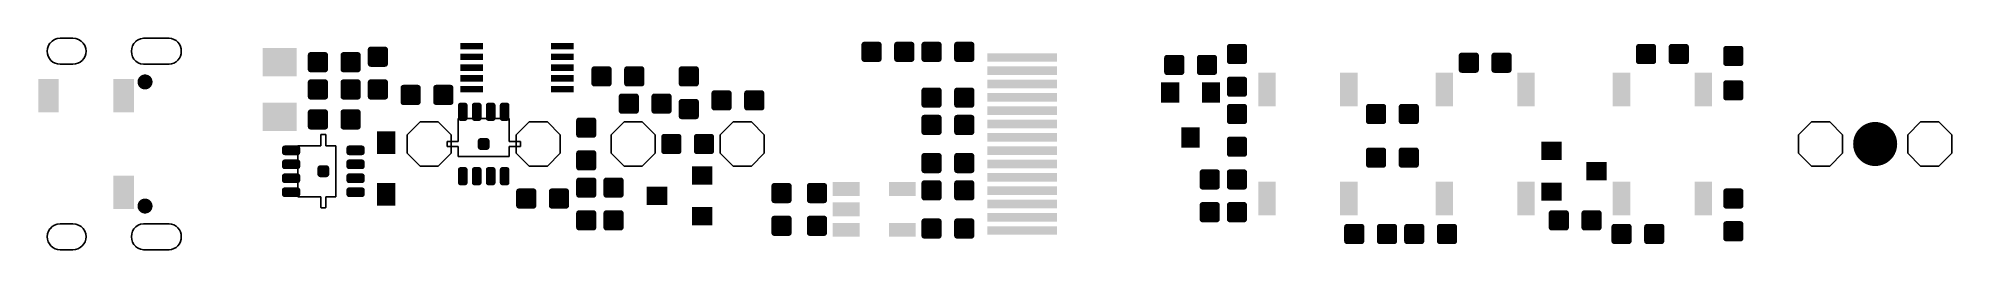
# Model space of a CAD drawing. Extents: x 1.7 to 90.8, y -4.9 to 4.9.
import ezdxf

# ---------------------------------------------------------------- set-up
doc = ezdxf.new("R2010")
doc.units = 0
doc.layers.add('16', color=132, linetype='CONTINUOUS')

# ---------------------------------------------------------------- blocks, each defined once
blk = doc.blocks.new('RECT')
blk.add_solid([(-0.5, -0.5), (0.5, -0.5), (-0.5, 0.5), (0.5, 0.5)])

msp = doc.modelspace()

# ---------------------------------------------------------------- linework, layer by layer
at = {"layer": '16'}
for p, q in [((2.1864, 4.5811), (2.1428, 4.4546)), ((2.187, 4.5813), (2.1864, 4.5811)), ((2.2576, 4.6957), (2.1869, 4.5821)), ((2.1869, 4.5821), (2.187, 4.5813)), ((2.2582, 4.6957), (2.2576, 4.6957)), ((2.2583, 4.6966), (2.2582, 4.6957)), ((2.3525, 4.7916), (2.2583, 4.6966)), ((2.3531, 4.7915), (2.3525, 4.7916)), ((2.3534, 4.7922), (2.3531, 4.7915)), ((2.4664, 4.8639), (2.3534, 4.7922)), ((2.4669, 4.8637), (2.4664, 4.8639)), ((2.4674, 4.8644), (2.4669, 4.8637)), ((2.5935, 4.9091), (2.4674, 4.8644)), ((2.5939, 4.9088), (2.5935, 4.9091)), ((2.5945, 4.9094), (2.5939, 4.9088)), ((2.7274, 4.9249), (2.5945, 4.9094)), ((2.7277, 4.9247), (2.7274, 4.9249)), ((2.728, 4.9249), (2.7277, 4.9247)), ((3.328, 4.9249), (2.728, 4.9249)), ((3.3282, 4.9247), (3.328, 4.9249)), ((3.3285, 4.9249), (3.3282, 4.9247)), ((3.4627, 4.9103), (3.3285, 4.9249)), ((3.463, 4.9099), (3.4627, 4.9103)), ((3.4637, 4.9101), (3.463, 4.9099)), ((3.5913, 4.8661), (3.4637, 4.9101)), ((3.5915, 4.8655), (3.5913, 4.8661)), ((3.5923, 4.8656), (3.5915, 4.8655)), ((3.7068, 4.7943), (3.5923, 4.8656)), ((3.7069, 4.7937), (3.7068, 4.7943)), ((3.7077, 4.7936), (3.7069, 4.7937)), ((3.8035, 4.6986), (3.7077, 4.7936)), ((3.8034, 4.698), (3.8035, 4.6986)), ((3.8042, 4.6977), (3.8034, 4.698)), ((3.8764, 4.5838), (3.8042, 4.6977)), ((3.8762, 4.5833), (3.8764, 4.5838)), ((3.8769, 4.5828), (3.8762, 4.5833)), ((3.922, 4.4557), (3.8769, 4.5828)), ((3.9217, 4.4552), (3.922, 4.4557)), ((3.9222, 4.4546), (3.9217, 4.4552)), ((6.103, 4.5725), (6.0665, 4.4495)), ((6.1036, 4.5727), (6.103, 4.5725)), ((6.1665, 4.6854), (6.1035, 4.5735)), ((6.1035, 4.5735), (6.1036, 4.5727)), ((6.167, 4.6854), (6.1665, 4.6854)), ((6.1671, 4.6863), (6.167, 4.6854)), ((6.2534, 4.7813), (6.1671, 4.6863)), ((6.254, 4.7812), (6.2534, 4.7813)), ((6.2542, 4.782), (6.254, 4.7812)), ((6.3595, 4.8554), (6.2542, 4.782)), ((6.3601, 4.8552), (6.3595, 4.8554)), ((6.3605, 4.8559), (6.3601, 4.8552)), ((6.4795, 4.9041), (6.3605, 4.8559)), ((6.4799, 4.9038), (6.4795, 4.9041)), ((6.4805, 4.9044), (6.4799, 4.9038)), ((6.6072, 4.9249), (6.4805, 4.9044)), ((6.6075, 4.9246), (6.6072, 4.9249)), ((6.608, 4.9249), (6.6075, 4.9246)), ((7.808, 4.9249), (6.608, 4.9249)), ((7.8082, 4.9246), (7.808, 4.9249)), ((7.8087, 4.9249), (7.8082, 4.9246)), ((7.9209, 4.9094), (7.8087, 4.9249)), ((7.9212, 4.9089), (7.9209, 4.9094)), ((7.9218, 4.9092), (7.9212, 4.9089)), ((8.0289, 4.8721), (7.9218, 4.9092)), ((8.0291, 4.8716), (8.0289, 4.8721)), ((8.0298, 4.8717), (8.0291, 4.8716)), ((8.1275, 4.8144), (8.0298, 4.8717)), ((8.1276, 4.8139), (8.1275, 4.8144)), ((8.1283, 4.8139), (8.1276, 4.8139)), ((8.213, 4.7386), (8.1283, 4.8139)), ((8.213, 4.7381), (8.213, 4.7386)), ((8.2137, 4.7379), (8.213, 4.7381)), ((8.2821, 4.6476), (8.2137, 4.7379)), ((8.282, 4.6471), (8.2821, 4.6476)), ((8.2826, 4.6468), (8.282, 4.6471)), ((8.3321, 4.5449), (8.2826, 4.6468)), ((8.3318, 4.5444), (8.3321, 4.5449)), ((8.3324, 4.544), (8.3318, 4.5444)), ((8.3611, 4.4343), (8.3324, 4.544)), ((2.1425, 4.4536), (2.1281, 4.3205)), ((2.1281, 4.3205), (2.1285, 4.3199)), ((2.1285, 4.3199), (2.1281, 4.3195)), ((2.1281, 4.3195), (2.1391, 4.2029)), ((2.1391, 4.2029), (2.1396, 4.2024)), ((2.1396, 4.2024), (2.1393, 4.202)), ((2.1393, 4.202), (2.1728, 4.0897)), ((2.143, 4.4538), (2.1425, 4.4536)), ((2.1428, 4.4546), (2.143, 4.4538)), ((2.1728, 4.0897), (2.1734, 4.0893)), ((2.1734, 4.0893), (2.1732, 4.0889)), ((2.1732, 4.0889), (2.228, 3.9853)), ((2.228, 3.9853), (2.2286, 3.985)), ((2.2286, 3.985), (2.2285, 3.9845)), ((2.2285, 3.9845), (2.3024, 3.8937)), ((2.3024, 3.8937), (2.3031, 3.8935)), ((2.3031, 3.8935), (2.3031, 3.893)), ((2.3031, 3.893), (2.3933, 3.8183)), ((2.3933, 3.8183), (2.3941, 3.8183)), ((2.3941, 3.8183), (2.3941, 3.8178)), ((2.3941, 3.8178), (2.4972, 3.7621)), ((2.4972, 3.7621), (2.4979, 3.7622)), ((2.4979, 3.7622), (2.4981, 3.7617)), ((2.4981, 3.7617), (2.61, 3.7273)), ((2.61, 3.7273), (2.6107, 3.7275)), ((2.6107, 3.7275), (2.611, 3.7271)), ((2.611, 3.7271), (2.7275, 3.7151)), ((2.7275, 3.7151), (2.7278, 3.7153)), ((2.7278, 3.7153), (2.728, 3.7151)), ((2.728, 3.7151), (3.328, 3.7151)), ((3.328, 3.7151), (3.3283, 3.7153)), ((3.3283, 3.7153), (3.3285, 3.7151)), ((3.3285, 3.7151), (3.4461, 3.7262)), ((3.4461, 3.7262), (3.4466, 3.7267)), ((3.4466, 3.7267), (3.447, 3.7264)), ((3.447, 3.7264), (3.5602, 3.7602)), ((3.5602, 3.7602), (3.5606, 3.7608)), ((3.5606, 3.7608), (3.5611, 3.7606)), ((3.5611, 3.7606), (3.6655, 3.8158)), ((3.6655, 3.8158), (3.6658, 3.8165)), ((3.6658, 3.8165), (3.6663, 3.8163)), ((3.6663, 3.8163), (3.7579, 3.8909)), ((3.7579, 3.8909), (3.758, 3.8916)), ((3.758, 3.8916), (3.7586, 3.8916)), ((3.7586, 3.8916), (3.8339, 3.9826)), ((3.8339, 3.9833), (3.8344, 3.9834)), ((3.8339, 3.9826), (3.8339, 3.9833)), ((3.8344, 3.9834), (3.8905, 4.0873)), ((3.8904, 4.0878), (3.8908, 4.088)), ((3.8905, 4.0873), (3.8904, 4.0878)), ((3.8907, 4.0881), (3.8909, 4.0882)), ((3.8908, 4.088), (3.8907, 4.0881)), ((3.8909, 4.0882), (3.9256, 4.2011)), ((3.9379, 4.3206), (3.9222, 4.4546)), ((3.9254, 4.2017), (3.9258, 4.202)), ((3.9257, 4.2013), (3.9254, 4.2017)), ((3.9256, 4.2012), (3.9257, 4.2013)), ((3.9256, 4.2011), (3.9256, 4.2012)), ((3.9258, 4.202), (3.9379, 4.3195)), ((3.9375, 4.3202), (3.9379, 4.3206)), ((3.9379, 4.3195), (3.9375, 4.3202)), ((6.0663, 4.4484), (6.0581, 4.3203)), ((6.0581, 4.3203), (6.0584, 4.3199)), ((6.0584, 4.3199), (6.0581, 4.3197)), ((6.0581, 4.3197), (6.0663, 4.1916)), ((6.0668, 4.4487), (6.0663, 4.4484)), ((6.0663, 4.1916), (6.0669, 4.191)), ((6.0665, 4.4495), (6.0668, 4.4487)), ((6.0669, 4.191), (6.0665, 4.1905)), ((6.0665, 4.1905), (6.103, 4.0675)), ((6.103, 4.0675), (6.1037, 4.067)), ((6.1037, 4.067), (6.1035, 4.0665)), ((6.1035, 4.0665), (6.1665, 3.9546)), ((6.1665, 3.9546), (6.1672, 3.9543)), ((6.1672, 3.9543), (6.1671, 3.9537)), ((6.1671, 3.9537), (6.2534, 3.8587)), ((6.2534, 3.8587), (6.2542, 3.8586)), ((6.2542, 3.8586), (6.2542, 3.858)), ((6.2542, 3.858), (6.3595, 3.7846)), ((6.3595, 3.7846), (6.3603, 3.7846)), ((6.3603, 3.7846), (6.3605, 3.7841)), ((6.3605, 3.7841), (6.4795, 3.7359)), ((6.4795, 3.7359), (6.4802, 3.7361)), ((6.4802, 3.7361), (6.4805, 3.7356)), ((6.4805, 3.7356), (6.6072, 3.7151)), ((6.6072, 3.7151), (6.6077, 3.7154)), ((6.6077, 3.7154), (6.608, 3.7151)), ((6.608, 3.7151), (7.808, 3.7151)), ((7.808, 3.7151), (7.8084, 3.7154)), ((7.8084, 3.7154), (7.8087, 3.7151)), ((7.8087, 3.7151), (7.9209, 3.7306)), ((7.9209, 3.7306), (7.9214, 3.7311)), ((7.9214, 3.7311), (7.9218, 3.7308)), ((7.9218, 3.7308), (8.0289, 3.7679)), ((8.0289, 3.7679), (8.0293, 3.7685)), ((8.0293, 3.7685), (8.0298, 3.7683)), ((8.0298, 3.7683), (8.1275, 3.8256)), ((8.1275, 3.8256), (8.1278, 3.8262)), ((8.1278, 3.8262), (8.1283, 3.8261)), ((8.1283, 3.8261), (8.213, 3.9014)), ((8.213, 3.9014), (8.2132, 3.9021)), ((8.2132, 3.9021), (8.2137, 3.9021)), ((8.2137, 3.9021), (8.2821, 3.9924)), ((8.2821, 3.9931), (8.2826, 3.9932)), ((8.2821, 3.9924), (8.2821, 3.9931)), ((8.2826, 3.9932), (8.3321, 4.0951)), ((8.3319, 4.0958), (8.3324, 4.096)), ((8.3321, 4.0951), (8.3319, 4.0958)), ((8.3324, 4.096), (8.3611, 4.2057)), ((8.3607, 4.4339), (8.3611, 4.4343)), ((8.3612, 4.4334), (8.3607, 4.4339)), ((8.3609, 4.2064), (8.3612, 4.2066)), ((8.3611, 4.2062), (8.3609, 4.2064)), ((8.3609, 4.2061), (8.3611, 4.2062)), ((8.3611, 4.2057), (8.3609, 4.2061)), ((8.3679, 4.3203), (8.3612, 4.4334)), ((8.3612, 4.2066), (8.3679, 4.3197)), ((8.3677, 4.3201), (8.3679, 4.3203)), ((8.3679, 4.3197), (8.3677, 4.3201)), ((19.4893, 1.0254), (18.8886, 0.4247)), ((20.3387, 1.0254), (19.4893, 1.0254)), ((20.9394, 0.4247), (20.3387, 1.0254)), ((21.2693, 1.1835), (21.266, 1.175)), ((21.266, 1.175), (21.266, 0.1142)), ((21.2695, 1.1836), (21.2693, 1.1835)), ((21.2739, 1.1856), (21.2695, 1.1838)), ((21.2695, 1.1838), (21.2695, 1.1836)), ((21.2782, 1.1876), (21.2739, 1.1856)), ((21.2784, 1.1875), (21.2782, 1.1876)), ((21.2786, 1.1876), (21.2784, 1.1875)), ((23.6286, 1.1876), (21.2786, 1.1876)), ((23.6371, 1.1843), (23.6286, 1.1876)), ((23.6372, 1.1841), (23.6371, 1.1843)), ((23.6374, 1.1841), (23.6372, 1.1841)), ((23.6392, 1.1797), (23.6374, 1.1841)), ((23.6412, 1.1754), (23.6392, 1.1797)), ((23.6411, 1.1752), (23.6412, 1.1754)), ((23.6412, 1.175), (23.6411, 1.1752)), ((23.6412, 0.1142), (23.6412, 1.175)), ((24.5693, 1.0254), (23.9686, 0.4247)), ((25.4187, 1.0254), (24.5693, 1.0254)), ((26.0194, 0.4247), (25.4187, 1.0254)), ((28.9893, 1.0254), (28.3886, 0.4247)), ((29.8387, 1.0254), (28.9893, 1.0254)), ((30.4394, 0.4247), (29.8387, 1.0254)), ((34.0693, 1.0254), (33.4686, 0.4247)), ((34.9187, 1.0254), (34.0693, 1.0254)), ((35.5194, 0.4247), (34.9187, 1.0254)), ((84.2843, 1.0254), (83.6836, 0.4247)), ((85.1337, 1.0254), (84.2843, 1.0254)), ((85.7344, 0.4247), (85.1337, 1.0254)), ((89.3643, 1.0254), (88.7636, 0.4247)), ((90.2137, 1.0254), (89.3643, 1.0254)), ((90.8144, 0.4247), (90.2137, 1.0254)), ((14.8751, 0.4403), (14.8718, 0.4318)), ((14.8718, 0.4318), (14.8718, -0.0824)), ((14.8753, 0.4404), (14.8751, 0.4403)), ((14.8797, 0.4424), (14.8753, 0.4406)), ((14.8753, 0.4406), (14.8753, 0.4404)), ((14.884, 0.4444), (14.8797, 0.4424)), ((14.8842, 0.4443), (14.884, 0.4444)), ((14.8844, 0.4444), (14.8842, 0.4443)), ((15.0876, 0.4444), (14.8844, 0.4444)), ((15.0961, 0.4411), (15.0876, 0.4444)), ((15.0962, 0.4409), (15.0961, 0.4411)), ((15.0964, 0.4409), (15.0962, 0.4409)), ((15.0982, 0.4365), (15.0964, 0.4409)), ((15.1002, 0.4322), (15.0982, 0.4365)), ((15.1001, 0.432), (15.1002, 0.4322)), ((15.1002, 0.4318), (15.1001, 0.432)), ((15.1002, -0.0824), (15.1002, 0.4318)), ((18.8886, 0.4247), (18.8886, -0.4247)), ((20.7587, 0.1101), (20.7554, 0.1016)), ((20.7554, 0.1016), (20.7554, -0.1016)), ((20.7589, 0.1102), (20.7587, 0.1101)), ((20.7633, 0.1122), (20.7589, 0.1104)), ((20.7589, 0.1104), (20.7589, 0.1102)), ((20.7676, 0.1142), (20.7633, 0.1122)), ((20.7678, 0.1141), (20.7676, 0.1142)), ((20.768, 0.1142), (20.7678, 0.1141)), ((21.266, 0.1142), (20.768, 0.1142)), ((20.9394, -0.4247), (20.9394, 0.4247)), ((24.1554, 0.1142), (23.6412, 0.1142)), ((23.9686, 0.4247), (23.9686, -0.4247)), ((24.1639, 0.1109), (24.1554, 0.1142)), ((24.164, 0.1107), (24.1639, 0.1109)), ((24.1642, 0.1107), (24.164, 0.1107)), ((24.166, 0.1063), (24.1642, 0.1107)), ((24.168, 0.102), (24.166, 0.1063)), ((24.1679, 0.1018), (24.168, 0.102)), ((24.168, 0.1016), (24.1679, 0.1018)), ((24.168, -0.1016), (24.168, 0.1016)), ((26.0194, -0.4247), (26.0194, 0.4247)), ((28.3886, 0.4247), (28.3886, -0.4247)), ((30.4394, -0.4247), (30.4394, 0.4247)), ((33.4686, 0.4247), (33.4686, -0.4247)), ((35.5194, -0.4247), (35.5194, 0.4247)), ((83.6836, 0.4247), (83.6836, -0.4247)), ((85.7344, -0.4247), (85.7344, 0.4247)), ((88.7636, 0.4247), (88.7636, -0.4247)), ((90.8144, -0.4247), (90.8144, 0.4247)), ((13.8017, -0.0865), (13.7984, -0.095)), ((13.7984, -0.095), (13.7984, -2.445)), ((13.8019, -0.0864), (13.8017, -0.0865)), ((13.8063, -0.0844), (13.8019, -0.0862)), ((13.8019, -0.0862), (13.8019, -0.0864)), ((13.8106, -0.0824), (13.8063, -0.0844)), ((13.8108, -0.0825), (13.8106, -0.0824)), ((13.811, -0.0824), (13.8108, -0.0825)), ((14.8718, -0.0824), (13.811, -0.0824)), ((15.561, -0.0824), (15.1002, -0.0824)), ((15.5695, -0.0857), (15.561, -0.0824)), ((15.5696, -0.0859), (15.5695, -0.0857)), ((15.5698, -0.0859), (15.5696, -0.0859)), ((15.5716, -0.0903), (15.5698, -0.0859)), ((15.5736, -0.0946), (15.5716, -0.0903)), ((15.5735, -0.0948), (15.5736, -0.0946)), ((15.5736, -0.095), (15.5735, -0.0948)), ((15.5736, -2.445), (15.5736, -0.095)), ((18.8886, -0.4247), (19.4893, -1.0254)), ((20.3387, -1.0254), (20.9394, -0.4247)), ((20.7554, -0.1016), (20.7555, -0.1018)), ((20.7555, -0.1018), (20.7554, -0.102)), ((20.7554, -0.102), (20.7574, -0.1063)), ((20.7574, -0.1063), (20.7592, -0.1107)), ((20.7592, -0.1107), (20.7594, -0.1107)), ((20.7594, -0.1107), (20.7595, -0.1109)), ((20.7595, -0.1109), (20.768, -0.1142)), ((20.768, -0.1142), (21.266, -0.1142)), ((21.266, -0.1142), (21.266, -0.575)), ((21.266, -0.575), (21.2661, -0.5752)), ((21.2661, -0.5752), (21.266, -0.5754)), ((21.266, -0.5754), (21.268, -0.5797)), ((21.268, -0.5797), (21.2698, -0.5841)), ((21.2698, -0.5841), (21.27, -0.5841)), ((21.27, -0.5841), (21.2701, -0.5843)), ((21.2701, -0.5843), (21.2786, -0.5876)), ((21.2786, -0.5876), (23.6286, -0.5876)), ((23.6286, -0.5876), (23.6288, -0.5875)), ((23.6288, -0.5875), (23.629, -0.5876)), ((23.629, -0.5876), (23.6333, -0.5856)), ((23.6333, -0.5856), (23.6377, -0.5838)), ((23.6377, -0.5836), (23.6379, -0.5835)), ((23.6377, -0.5838), (23.6377, -0.5836)), ((23.6379, -0.5835), (23.6412, -0.575)), ((23.6412, -0.575), (23.6412, -0.1142)), ((23.6412, -0.1142), (24.1554, -0.1142)), ((23.9686, -0.4247), (24.5693, -1.0254)), ((24.1554, -0.1142), (24.1556, -0.1141)), ((24.1556, -0.1141), (24.1558, -0.1142)), ((24.1558, -0.1142), (24.1601, -0.1122)), ((24.1601, -0.1122), (24.1645, -0.1104)), ((24.1645, -0.1102), (24.1647, -0.1101)), ((24.1645, -0.1104), (24.1645, -0.1102)), ((24.1647, -0.1101), (24.168, -0.1016)), ((25.4187, -1.0254), (26.0194, -0.4247)), ((28.3886, -0.4247), (28.9893, -1.0254)), ((29.8387, -1.0254), (30.4394, -0.4247)), ((33.4686, -0.4247), (34.0693, -1.0254)), ((34.9187, -1.0254), (35.5194, -0.4247)), ((83.6836, -0.4247), (84.2843, -1.0254)), ((85.1337, -1.0254), (85.7344, -0.4247)), ((88.7636, -0.4247), (89.3643, -1.0254)), ((90.2137, -1.0254), (90.8144, -0.4247)), ((19.4893, -1.0254), (20.3387, -1.0254)), ((24.5693, -1.0254), (25.4187, -1.0254)), ((28.9893, -1.0254), (29.8387, -1.0254)), ((34.0693, -1.0254), (34.9187, -1.0254)), ((84.2843, -1.0254), (85.1337, -1.0254)), ((89.3643, -1.0254), (90.2137, -1.0254)), ((13.7984, -2.445), (13.7985, -2.4452)), ((13.7985, -2.4452), (13.7984, -2.4454)), ((13.7984, -2.4454), (13.8004, -2.4497)), ((13.8004, -2.4497), (13.8022, -2.4541)), ((13.8022, -2.4541), (13.8024, -2.4541)), ((13.8024, -2.4541), (13.8025, -2.4543)), ((13.8025, -2.4543), (13.811, -2.4576)), ((13.811, -2.4576), (14.8718, -2.4576)), ((14.8718, -2.4576), (14.8718, -2.9556)), ((15.1002, -2.9556), (15.1002, -2.4576)), ((15.1002, -2.4576), (15.561, -2.4576)), ((15.561, -2.4576), (15.5612, -2.4575)), ((15.5612, -2.4575), (15.5614, -2.4576)), ((15.5614, -2.4576), (15.5657, -2.4556)), ((15.5657, -2.4556), (15.5701, -2.4538)), ((15.5701, -2.4536), (15.5703, -2.4535)), ((15.5701, -2.4538), (15.5701, -2.4536)), ((15.5703, -2.4535), (15.5736, -2.445)), ((14.8718, -2.9556), (14.8719, -2.9558)), ((14.8719, -2.9558), (14.8718, -2.956)), ((14.8718, -2.956), (14.8738, -2.9603)), ((14.8738, -2.9603), (14.8756, -2.9647)), ((14.8756, -2.9647), (14.8758, -2.9647)), ((14.8758, -2.9647), (14.8759, -2.9649)), ((14.8759, -2.9649), (14.8844, -2.9682)), ((14.8844, -2.9682), (15.0876, -2.9682)), ((15.0876, -2.9682), (15.0878, -2.9681)), ((15.0878, -2.9681), (15.088, -2.9682)), ((15.088, -2.9682), (15.0923, -2.9662)), ((15.0923, -2.9662), (15.0967, -2.9644)), ((15.0967, -2.9642), (15.0969, -2.9641)), ((15.0967, -2.9644), (15.0967, -2.9642)), ((15.0969, -2.9641), (15.1002, -2.9556)), ((2.1425, -4.1865), (2.1281, -4.3195)), ((2.1281, -4.3195), (2.1285, -4.3201)), ((2.1285, -4.3201), (2.1281, -4.3205)), ((2.1281, -4.3205), (2.1391, -4.4371)), ((2.1391, -4.4371), (2.1396, -4.4376)), ((2.1396, -4.4376), (2.1393, -4.438)), ((2.1393, -4.438), (2.1728, -4.5503)), ((2.143, -4.1862), (2.1425, -4.1865)), ((2.1864, -4.0589), (2.1428, -4.1854)), ((2.1428, -4.1854), (2.143, -4.1862)), ((2.187, -4.0587), (2.1864, -4.0589)), ((2.2576, -3.9443), (2.1869, -4.0579)), ((2.1869, -4.0579), (2.187, -4.0587)), ((2.2582, -3.9443), (2.2576, -3.9443)), ((2.2583, -3.9435), (2.2582, -3.9443)), ((2.3525, -3.8484), (2.2583, -3.9435)), ((2.3531, -3.8485), (2.3525, -3.8484)), ((2.3534, -3.8478), (2.3531, -3.8485)), ((2.4664, -3.7761), (2.3534, -3.8478)), ((2.4669, -3.7763), (2.4664, -3.7761)), ((2.4674, -3.7756), (2.4669, -3.7763)), ((2.5935, -3.7309), (2.4674, -3.7756)), ((2.5939, -3.7312), (2.5935, -3.7309)), ((2.5945, -3.7306), (2.5939, -3.7312)), ((2.7274, -3.7151), (2.5945, -3.7306)), ((2.7277, -3.7153), (2.7274, -3.7151)), ((2.728, -3.7151), (2.7277, -3.7153)), ((3.328, -3.7151), (2.728, -3.7151)), ((3.3282, -3.7153), (3.328, -3.7151)), ((3.3285, -3.7151), (3.3282, -3.7153)), ((3.4627, -3.7297), (3.3285, -3.7151)), ((3.463, -3.7301), (3.4627, -3.7297)), ((3.4637, -3.7299), (3.463, -3.7301)), ((3.5913, -3.7739), (3.4637, -3.7299)), ((3.5915, -3.7745), (3.5913, -3.7739)), ((3.5923, -3.7744), (3.5915, -3.7745)), ((3.7068, -3.8457), (3.5923, -3.7744)), ((3.7069, -3.8463), (3.7068, -3.8457)), ((3.7077, -3.8464), (3.7069, -3.8463)), ((3.8035, -3.9414), (3.7077, -3.8464)), ((3.8034, -3.942), (3.8035, -3.9414)), ((3.8042, -3.9423), (3.8034, -3.942)), ((3.8764, -4.0562), (3.8042, -3.9423)), ((3.8762, -4.0567), (3.8764, -4.0562)), ((3.8769, -4.0572), (3.8762, -4.0567)), ((3.922, -4.1843), (3.8769, -4.0572)), ((3.8909, -4.5518), (3.9256, -4.4389)), ((3.9217, -4.1848), (3.922, -4.1843)), ((3.9222, -4.1854), (3.9217, -4.1848)), ((3.9379, -4.3194), (3.9222, -4.1854)), ((3.9254, -4.4383), (3.9258, -4.438)), ((3.9257, -4.4387), (3.9254, -4.4383)), ((3.9256, -4.4388), (3.9257, -4.4387)), ((3.9256, -4.4389), (3.9256, -4.4388)), ((3.9258, -4.438), (3.9379, -4.3205)), ((3.9375, -4.3198), (3.9379, -4.3194)), ((3.9379, -4.3205), (3.9375, -4.3198)), ((6.0663, -4.1916), (6.0581, -4.3197)), ((6.0581, -4.3197), (6.0584, -4.3201)), ((6.0584, -4.3201), (6.0581, -4.3203)), ((6.0581, -4.3203), (6.0663, -4.4484)), ((6.0668, -4.1913), (6.0663, -4.1916)), ((6.0663, -4.4484), (6.0669, -4.449)), ((6.103, -4.0675), (6.0665, -4.1905)), ((6.0665, -4.1905), (6.0668, -4.1913)), ((6.0669, -4.449), (6.0665, -4.4495)), ((6.0665, -4.4495), (6.103, -4.5725)), ((6.1036, -4.0673), (6.103, -4.0675)), ((6.1665, -3.9546), (6.1035, -4.0665)), ((6.1035, -4.0665), (6.1036, -4.0673)), ((6.167, -3.9546), (6.1665, -3.9546)), ((6.1671, -3.9537), (6.167, -3.9546)), ((6.2534, -3.8587), (6.1671, -3.9537)), ((6.254, -3.8588), (6.2534, -3.8587)), ((6.2542, -3.858), (6.254, -3.8588)), ((6.3595, -3.7846), (6.2542, -3.858)), ((6.3601, -3.7848), (6.3595, -3.7846)), ((6.3605, -3.7841), (6.3601, -3.7848)), ((6.4795, -3.7359), (6.3605, -3.7841)), ((6.4799, -3.7362), (6.4795, -3.7359)), ((6.4805, -3.7356), (6.4799, -3.7362)), ((6.6072, -3.7151), (6.4805, -3.7356)), ((6.6075, -3.7154), (6.6072, -3.7151)), ((6.608, -3.7151), (6.6075, -3.7154)), ((7.808, -3.7151), (6.608, -3.7151)), ((7.8082, -3.7154), (7.808, -3.7151)), ((7.8087, -3.7151), (7.8082, -3.7154)), ((7.9209, -3.7306), (7.8087, -3.7151)), ((7.9212, -3.7311), (7.9209, -3.7306)), ((7.9218, -3.7308), (7.9212, -3.7311)), ((8.0289, -3.7679), (7.9218, -3.7308)), ((8.0291, -3.7684), (8.0289, -3.7679)), ((8.0298, -3.7683), (8.0291, -3.7684)), ((8.1275, -3.8256), (8.0298, -3.7683)), ((8.1276, -3.8261), (8.1275, -3.8256)), ((8.1283, -3.8261), (8.1276, -3.8261)), ((8.213, -3.9014), (8.1283, -3.8261)), ((8.213, -3.9019), (8.213, -3.9014)), ((8.2137, -3.9021), (8.213, -3.9019)), ((8.2821, -3.9924), (8.2137, -3.9021)), ((8.282, -3.9929), (8.2821, -3.9924)), ((8.2826, -3.9932), (8.282, -3.9929)), ((8.3321, -4.0951), (8.2826, -3.9932)), ((8.3318, -4.0956), (8.3321, -4.0951)), ((8.3324, -4.096), (8.3318, -4.0956)), ((8.3611, -4.2057), (8.3324, -4.096)), ((8.3324, -4.544), (8.3611, -4.4343)), ((8.3607, -4.2061), (8.3611, -4.2057)), ((8.3612, -4.2066), (8.3607, -4.2061)), ((8.3609, -4.4336), (8.3612, -4.4334)), ((8.3611, -4.4338), (8.3609, -4.4336)), ((8.3609, -4.4339), (8.3611, -4.4338)), ((8.3611, -4.4343), (8.3609, -4.4339)), ((8.3679, -4.3197), (8.3612, -4.2066)), ((8.3612, -4.4334), (8.3679, -4.3203)), ((8.3677, -4.3199), (8.3679, -4.3197)), ((8.3679, -4.3203), (8.3677, -4.3199)), ((2.1728, -4.5503), (2.1734, -4.5507)), ((2.1734, -4.5507), (2.1732, -4.5511)), ((2.1732, -4.5511), (2.228, -4.6547)), ((2.228, -4.6547), (2.2286, -4.655)), ((2.2286, -4.655), (2.2285, -4.6555)), ((2.2285, -4.6555), (2.3024, -4.7463)), ((2.3024, -4.7463), (2.3031, -4.7465)), ((2.3031, -4.7465), (2.3031, -4.747)), ((2.3031, -4.747), (2.3933, -4.8217)), ((2.3933, -4.8217), (2.3941, -4.8217)), ((2.3941, -4.8217), (2.3941, -4.8223)), ((2.3941, -4.8223), (2.4972, -4.8779)), ((2.4972, -4.8779), (2.4979, -4.8778)), ((2.4979, -4.8778), (2.4981, -4.8783)), ((2.4981, -4.8783), (2.61, -4.9127)), ((2.61, -4.9127), (2.6107, -4.9125)), ((2.6107, -4.9125), (2.611, -4.9129)), ((2.611, -4.9129), (2.7275, -4.9249)), ((2.7275, -4.9249), (2.7278, -4.9247)), ((2.7278, -4.9247), (2.728, -4.9249)), ((2.728, -4.9249), (3.328, -4.9249)), ((3.328, -4.9249), (3.3283, -4.9247)), ((3.3283, -4.9247), (3.3285, -4.9249)), ((3.3285, -4.9249), (3.4461, -4.9138)), ((3.4461, -4.9138), (3.4466, -4.9133)), ((3.4466, -4.9133), (3.447, -4.9136)), ((3.447, -4.9136), (3.5602, -4.8798)), ((3.5602, -4.8798), (3.5606, -4.8792)), ((3.5606, -4.8792), (3.5611, -4.8794)), ((3.5611, -4.8794), (3.6655, -4.8242)), ((3.6655, -4.8242), (3.6658, -4.8235)), ((3.6658, -4.8235), (3.6663, -4.8237)), ((3.6663, -4.8237), (3.7579, -4.7491)), ((3.7579, -4.7491), (3.758, -4.7484)), ((3.758, -4.7484), (3.7586, -4.7484)), ((3.7586, -4.7484), (3.8339, -4.6575)), ((3.8339, -4.6575), (3.8339, -4.6567)), ((3.8339, -4.6567), (3.8344, -4.6567)), ((3.8344, -4.6567), (3.8905, -4.5527)), ((3.8904, -4.5522), (3.8908, -4.552)), ((3.8905, -4.5527), (3.8904, -4.5522)), ((3.8907, -4.5519), (3.8909, -4.5518)), ((3.8908, -4.552), (3.8907, -4.5519)), ((6.103, -4.5725), (6.1037, -4.573)), ((6.1037, -4.573), (6.1035, -4.5735)), ((6.1035, -4.5735), (6.1665, -4.6854)), ((6.1665, -4.6854), (6.1672, -4.6857)), ((6.1672, -4.6857), (6.1671, -4.6863)), ((6.1671, -4.6863), (6.2534, -4.7813)), ((6.2534, -4.7813), (6.2542, -4.7814)), ((6.2542, -4.7814), (6.2542, -4.782)), ((6.2542, -4.782), (6.3595, -4.8554)), ((6.3595, -4.8554), (6.3603, -4.8554)), ((6.3603, -4.8554), (6.3605, -4.8559)), ((6.3605, -4.8559), (6.4795, -4.9041)), ((6.4795, -4.9041), (6.4802, -4.9039)), ((6.4802, -4.9039), (6.4805, -4.9044)), ((6.4805, -4.9044), (6.6072, -4.9249)), ((6.6072, -4.9249), (6.6077, -4.9246)), ((6.6077, -4.9246), (6.608, -4.9249)), ((6.608, -4.9249), (7.808, -4.9249)), ((7.808, -4.9249), (7.8084, -4.9246)), ((7.8084, -4.9246), (7.8087, -4.9249)), ((7.8087, -4.9249), (7.9209, -4.9094)), ((7.9209, -4.9094), (7.9214, -4.9089)), ((7.9214, -4.9089), (7.9218, -4.9092)), ((7.9218, -4.9092), (8.0289, -4.8721)), ((8.0289, -4.8721), (8.0293, -4.8715)), ((8.0293, -4.8715), (8.0298, -4.8717)), ((8.0298, -4.8717), (8.1275, -4.8144)), ((8.1275, -4.8144), (8.1278, -4.8138)), ((8.1278, -4.8138), (8.1283, -4.8139)), ((8.1283, -4.8139), (8.213, -4.7386)), ((8.213, -4.7386), (8.2132, -4.7379)), ((8.2132, -4.7379), (8.2137, -4.7379)), ((8.2137, -4.7379), (8.2821, -4.6476)), ((8.2821, -4.6469), (8.2826, -4.6468)), ((8.2821, -4.6476), (8.2821, -4.6469)), ((8.2826, -4.6468), (8.3321, -4.5449)), ((8.3319, -4.5442), (8.3324, -4.544)), ((8.3321, -4.5449), (8.3319, -4.5442))]:
    msp.add_line(p, q, dxfattribs=at)
for points, const_width in [([(17.1923, 3.7303), (17.1923, 4.3977)], 0.2725), ([(17.1923, 4.3977), (17.8597, 4.3977)], 0.2725), ([(17.8597, 4.3977), (17.8597, 3.7303)], 0.2725), ([(40.8467, 4.6263), (40.1793, 4.6263)], 0.2725), ([(40.1793, 3.9589), (40.1793, 4.6263)], 0.2725), ([(40.8467, 4.4767), (40.1793, 4.4767)], 0.2725), ([(40.8467, 4.6263), (40.8467, 3.9589)], 0.2725), ([(42.3707, 4.6263), (41.7033, 4.6263)], 0.2725), ([(41.7033, 3.9589), (41.7033, 4.6263)], 0.2725), ([(42.3707, 4.4767), (41.7033, 4.4767)], 0.2725), ([(42.3707, 4.6263), (42.3707, 3.9589)], 0.2725), ([(43.6407, 4.6263), (42.9733, 4.6263)], 0.2725), ([(42.9733, 3.9589), (42.9733, 4.6263)], 0.2725), ([(43.6407, 4.4767), (42.9733, 4.4767)], 0.2725), ([(43.6407, 4.6263), (43.6407, 3.9589)], 0.2725), ([(44.4973, 4.6263), (45.1647, 4.6263)], 0.2725), ([(44.4973, 3.9589), (44.4973, 4.6263)], 0.2725), ([(45.1647, 4.4767), (44.4973, 4.4767)], 0.2725), ([(45.1647, 4.6263), (45.1647, 3.9589)], 0.2725), ([(57.1973, 3.8573), (57.1973, 4.5247)], 0.2725), ([(57.1973, 4.5247), (57.8647, 4.5247)], 0.2725), ([(57.1973, 4.3751), (57.8647, 4.3751)], 0.2725), ([(57.8647, 3.8573), (57.8647, 4.5247)], 0.2725), ([(76.2473, 3.8573), (76.2473, 4.5247)], 0.2725), ([(76.2473, 4.5247), (76.9147, 4.5247)], 0.2725), ([(76.2473, 4.3751), (76.9147, 4.3751)], 0.2725), ([(76.9147, 4.5247), (76.9147, 3.8573)], 0.2725), ([(77.7713, 3.8573), (77.7713, 4.5247)], 0.2725), ([(77.7713, 4.5247), (78.4387, 4.5247)], 0.2725), ([(77.7713, 4.3751), (78.4387, 4.3751)], 0.2725), ([(78.4387, 4.5247), (78.4387, 3.8573)], 0.2725), ([(80.3113, 4.4357), (80.9787, 4.4357)], 0.2725), ([(80.3113, 3.7683), (80.3113, 4.4357)], 0.2725), ([(80.9787, 4.4357), (80.9787, 3.7683)], 0.2725), ([(15.0657, 4.1437), (14.3983, 4.1437)], 0.2725), ([(14.3983, 3.4763), (14.3983, 4.1437)], 0.2725), ([(15.0657, 3.9941), (14.3983, 3.9941)], 0.2725), ([(14.3983, 3.7352), (15.0657, 3.7352)], 0.2725), ([(15.0657, 3.4763), (14.3983, 3.4763)], 0.2725), ([(15.0657, 4.1437), (15.0657, 3.4763)], 0.2725), ([(16.5897, 4.1437), (15.9223, 4.1437)], 0.2725), ([(15.9223, 3.4763), (15.9223, 4.1437)], 0.2725), ([(16.5897, 3.9941), (15.9223, 3.9941)], 0.2725), ([(15.9223, 3.7352), (16.5897, 3.7352)], 0.2725), ([(16.5897, 3.4763), (15.9223, 3.4763)], 0.2725), ([(16.5897, 4.1437), (16.5897, 3.4763)], 0.2725), ([(17.8597, 4.2481), (17.1923, 4.2481)], 0.2725), ([(17.1923, 3.9892), (17.8597, 3.9892)], 0.2725), ([(17.8597, 3.7303), (17.1923, 3.7303)], 0.2725), ([(28.2737, 3.4833), (27.6063, 3.4833)], 0.2725), ([(27.6063, 2.8159), (27.6063, 3.4833)], 0.2725), ([(28.2737, 3.4833), (28.2737, 2.8159)], 0.2725), ([(29.7977, 3.4833), (29.1303, 3.4833)], 0.2725), ([(29.1303, 2.8159), (29.1303, 3.4833)], 0.2725), ([(29.7977, 3.4833), (29.7977, 2.8159)], 0.2725), ([(31.6703, 2.8159), (31.6703, 3.4833)], 0.2725), ([(31.6703, 3.4833), (32.3377, 3.4833)], 0.2725), ([(32.3377, 3.4833), (32.3377, 2.8159)], 0.2725), ([(40.1793, 4.2178), (40.8467, 4.2178)], 0.2725), ([(40.8467, 3.9589), (40.1793, 3.9589)], 0.2725), ([(41.7033, 4.2178), (42.3707, 4.2178)], 0.2725), ([(42.3707, 3.9589), (41.7033, 3.9589)], 0.2725), ([(42.9733, 4.2178), (43.6407, 4.2178)], 0.2725), ([(43.6407, 3.9589), (42.9733, 3.9589)], 0.2725), ([(44.4973, 4.2178), (45.1647, 4.2178)], 0.2725), ([(45.1647, 3.9589), (44.4973, 3.9589)], 0.2725), ([(54.2763, 3.3493), (54.2763, 4.0167)], 0.2725), ([(54.2763, 4.0167), (54.9437, 4.0167)], 0.2725), ([(54.2763, 3.8671), (54.9437, 3.8671)], 0.2725), ([(54.9437, 3.6082), (54.2763, 3.6082)], 0.2725), ([(54.9437, 4.0167), (54.9437, 3.3493)], 0.2725), ([(55.8003, 3.3493), (55.8003, 4.0167)], 0.2725), ([(55.8003, 4.0167), (56.4677, 4.0167)], 0.2725), ([(55.8003, 3.8671), (56.4677, 3.8671)], 0.2725), ([(56.4677, 3.6082), (55.8003, 3.6082)], 0.2725), ([(56.4677, 4.0167), (56.4677, 3.3493)], 0.2725), ([(57.8647, 4.1162), (57.1973, 4.1162)], 0.2725), ([(57.8647, 3.8573), (57.1973, 3.8573)], 0.2725), ([(68.6597, 4.1183), (67.9923, 4.1183)], 0.2725), ([(67.9923, 3.4509), (67.9923, 4.1183)], 0.2725), ([(68.6597, 3.9687), (67.9923, 3.9687)], 0.2725), ([(67.9923, 3.7098), (68.6597, 3.7098)], 0.2725), ([(68.6597, 3.4509), (67.9923, 3.4509)], 0.2725), ([(68.6597, 4.1183), (68.6597, 3.4509)], 0.2725), ([(69.5163, 4.1183), (70.1837, 4.1183)], 0.2725), ([(69.5163, 3.4509), (69.5163, 4.1183)], 0.2725), ([(70.1837, 3.9687), (69.5163, 3.9687)], 0.2725), ([(69.5163, 3.7098), (70.1837, 3.7098)], 0.2725), ([(70.1837, 3.4509), (69.5163, 3.4509)], 0.2725), ([(70.1837, 4.1183), (70.1837, 3.4509)], 0.2725), ([(76.9147, 4.1162), (76.2473, 4.1162)], 0.2725), ([(76.2473, 3.8573), (76.9147, 3.8573)], 0.2725), ([(78.4387, 4.1162), (77.7713, 4.1162)], 0.2725), ([(77.7713, 3.8573), (78.4387, 3.8573)], 0.2725), ([(80.9787, 4.2861), (80.3113, 4.2861)], 0.2725), ([(80.3113, 4.0272), (80.9787, 4.0272)], 0.2725), ([(80.9787, 3.7683), (80.3113, 3.7683)], 0.2725), ([(15.0657, 2.8737), (14.3983, 2.8737)], 0.2725), ([(14.3983, 2.2063), (14.3983, 2.8737)], 0.2725), ([(15.0657, 2.7241), (14.3983, 2.7241)], 0.2725), ([(15.0657, 2.8737), (15.0657, 2.2063)], 0.2725), ([(16.5897, 2.8737), (15.9223, 2.8737)], 0.2725), ([(15.9223, 2.2063), (15.9223, 2.8737)], 0.2725), ([(16.5897, 2.7241), (15.9223, 2.7241)], 0.2725), ([(16.5897, 2.8737), (16.5897, 2.2063)], 0.2725), ([(17.1923, 2.8737), (17.1923, 2.2063)], 0.2725), ([(17.1923, 2.8737), (17.8597, 2.8737)], 0.2725), ([(17.8597, 2.7241), (17.1923, 2.7241)], 0.2725), ([(17.8597, 2.8737), (17.8597, 2.2063)], 0.2725), ([(19.3837, 2.6197), (18.7163, 2.6197)], 0.2725), ([(18.7163, 1.9523), (18.7163, 2.6197)], 0.2725), ([(19.3837, 2.6197), (19.3837, 1.9523)], 0.2725), ([(20.2403, 2.6197), (20.9077, 2.6197)], 0.2725), ([(20.2403, 1.9523), (20.2403, 2.6197)], 0.2725), ([(20.9077, 2.6197), (20.9077, 1.9523)], 0.2725), ([(28.2737, 3.3337), (27.6063, 3.3337)], 0.2725), ([(27.6063, 3.0748), (28.2737, 3.0748)], 0.2725), ([(28.2737, 2.8159), (27.6063, 2.8159)], 0.2725), ([(29.7977, 3.3337), (29.1303, 3.3337)], 0.2725), ([(29.1303, 3.0748), (29.7977, 3.0748)], 0.2725), ([(29.7977, 2.8159), (29.1303, 2.8159)], 0.2725), ([(32.3377, 3.3337), (31.6703, 3.3337)], 0.2725), ([(31.6703, 3.0748), (32.3377, 3.0748)], 0.2725), ([(32.3377, 2.8159), (31.6703, 2.8159)], 0.2725), ([(54.9437, 3.3493), (54.2763, 3.3493)], 0.2725), ([(55.8003, 3.3493), (56.4677, 3.3493)], 0.2725), ([(57.1973, 2.3333), (57.1973, 3.0007)], 0.2725), ([(57.1973, 3.0007), (57.8647, 3.0007)], 0.2725), ([(57.1973, 2.8511), (57.8647, 2.8511)], 0.2725), ([(57.8647, 2.5922), (57.1973, 2.5922)], 0.2725), ([(57.8647, 2.3333), (57.8647, 3.0007)], 0.2725), ([(80.3113, 2.8357), (80.9787, 2.8357)], 0.2725), ([(80.3113, 2.1683), (80.3113, 2.8357)], 0.2725), ([(80.9787, 2.6861), (80.3113, 2.6861)], 0.2725), ([(80.9787, 2.8357), (80.9787, 2.1683)], 0.2725), ([(14.3983, 2.4652), (15.0657, 2.4652)], 0.2725), ([(15.0657, 2.2063), (14.3983, 2.2063)], 0.2725), ([(15.9223, 2.4652), (16.5897, 2.4652)], 0.2725), ([(16.5897, 2.2063), (15.9223, 2.2063)], 0.2725), ([(17.1923, 2.4652), (17.8597, 2.4652)], 0.2725), ([(17.8597, 2.2063), (17.1923, 2.2063)], 0.2725), ([(19.3837, 2.4701), (18.7163, 2.4701)], 0.2725), ([(18.7163, 2.2112), (19.3837, 2.2112)], 0.2725), ([(19.3837, 1.9523), (18.7163, 1.9523)], 0.2725), ([(20.9077, 2.4701), (20.2403, 2.4701)], 0.2725), ([(20.2403, 2.2112), (20.9077, 2.2112)], 0.2725), ([(20.9077, 1.9523), (20.2403, 1.9523)], 0.2725), ([(21.3794, 1.2008), (21.3794, 1.7992)], 0.2524), ([(21.3794, 1.7992), (21.5778, 1.7992)], 0.2524), ([(21.3794, 1.6804), (21.5778, 1.6804)], 0.2524), ([(21.5778, 1.2008), (21.5778, 1.7992)], 0.2524), ([(22.0294, 1.2008), (22.0294, 1.7992)], 0.2524), ([(22.0294, 1.7992), (22.2278, 1.7992)], 0.2524), ([(22.0294, 1.6804), (22.2278, 1.6804)], 0.2524), ([(22.2278, 1.7992), (22.2278, 1.2008)], 0.2524), ([(22.6794, 1.2008), (22.6794, 1.7992)], 0.2524), ([(22.6794, 1.7992), (22.8778, 1.7992)], 0.2524), ([(22.6794, 1.6804), (22.8778, 1.6804)], 0.2524), ([(22.8778, 1.7992), (22.8778, 1.2008)], 0.2524), ([(23.3294, 1.2008), (23.3294, 1.7992)], 0.2524), ([(23.3294, 1.7992), (23.5278, 1.7992)], 0.2524), ([(23.3294, 1.6804), (23.5278, 1.6804)], 0.2524), ([(23.5278, 1.7992), (23.5278, 1.2008)], 0.2524), ([(29.5437, 2.2133), (28.8763, 2.2133)], 0.2725), ([(28.8763, 1.5459), (28.8763, 2.2133)], 0.2725), ([(29.5437, 2.0637), (28.8763, 2.0637)], 0.2725), ([(28.8763, 1.8048), (29.5437, 1.8048)], 0.2725), ([(29.5437, 2.2133), (29.5437, 1.5459)], 0.2725), ([(31.0677, 2.2133), (30.4003, 2.2133)], 0.2725), ([(30.4003, 1.5459), (30.4003, 2.2133)], 0.2725), ([(31.0677, 2.0637), (30.4003, 2.0637)], 0.2725), ([(30.4003, 1.8048), (31.0677, 1.8048)], 0.2725), ([(31.0677, 2.2133), (31.0677, 1.5459)], 0.2725), ([(31.6703, 1.9593), (31.6703, 1.2919)], 0.2725), ([(31.6703, 1.9593), (32.3377, 1.9593)], 0.2725), ([(32.3377, 1.8097), (31.6703, 1.8097)], 0.2725), ([(32.3377, 1.9593), (32.3377, 1.2919)], 0.2725), ([(33.1943, 1.6983), (33.1943, 2.3657)], 0.2725), ([(33.1943, 2.3657), (33.8617, 2.3657)], 0.2725), ([(33.1943, 2.2161), (33.8617, 2.2161)], 0.2725), ([(33.8617, 1.9572), (33.1943, 1.9572)], 0.2725), ([(33.1943, 1.6983), (33.8617, 1.6983)], 0.2725), ([(33.8617, 2.3657), (33.8617, 1.6983)], 0.2725), ([(34.7183, 1.6983), (34.7183, 2.3657)], 0.2725), ([(34.7183, 2.3657), (35.3857, 2.3657)], 0.2725), ([(34.7183, 2.2161), (35.3857, 2.2161)], 0.2725), ([(35.3857, 1.9572), (34.7183, 1.9572)], 0.2725), ([(34.7183, 1.6983), (35.3857, 1.6983)], 0.2725), ([(35.3857, 2.3657), (35.3857, 1.6983)], 0.2725), ([(42.9733, 1.8253), (42.9733, 2.4927)], 0.2725), ([(42.9733, 2.4927), (43.6407, 2.4927)], 0.2725), ([(42.9733, 2.3431), (43.6407, 2.3431)], 0.2725), ([(43.6407, 2.0842), (42.9733, 2.0842)], 0.2725), ([(42.9733, 1.8253), (43.6407, 1.8253)], 0.2725), ([(43.6407, 2.4927), (43.6407, 1.8253)], 0.2725), ([(44.4973, 1.8253), (44.4973, 2.4927)], 0.2725), ([(44.4973, 2.4927), (45.1647, 2.4927)], 0.2725), ([(44.4973, 2.3431), (45.1647, 2.3431)], 0.2725), ([(45.1647, 2.0842), (44.4973, 2.0842)], 0.2725), ([(44.4973, 1.8253), (45.1647, 1.8253)], 0.2725), ([(45.1647, 2.4927), (45.1647, 1.8253)], 0.2725), ([(57.8647, 2.3333), (57.1973, 2.3333)], 0.2725), ([(57.1973, 1.0633), (57.1973, 1.7307)], 0.2725), ([(57.1973, 1.7307), (57.8647, 1.7307)], 0.2725), ([(57.8647, 1.7307), (57.8647, 1.0633)], 0.2725), ([(64.3417, 1.7307), (63.6743, 1.7307)], 0.2725), ([(63.6743, 1.0633), (63.6743, 1.7307)], 0.2725), ([(64.3417, 1.7307), (64.3417, 1.0633)], 0.2725), ([(65.1983, 1.7307), (65.8657, 1.7307)], 0.2725), ([(65.1983, 1.0633), (65.1983, 1.7307)], 0.2725), ([(65.8657, 1.7307), (65.8657, 1.0633)], 0.2725), ([(80.3113, 2.4272), (80.9787, 2.4272)], 0.2725), ([(80.9787, 2.1683), (80.3113, 2.1683)], 0.2725), ([(14.3983, 0.8093), (14.3983, 1.4767)], 0.2725), ([(14.3983, 1.4767), (15.0657, 1.4767)], 0.2725), ([(14.3983, 1.3271), (15.0657, 1.3271)], 0.2725), ([(15.0657, 1.0682), (14.3983, 1.0682)], 0.2725), ([(15.0657, 0.8093), (14.3983, 0.8093)], 0.2725), ([(15.0657, 1.4767), (15.0657, 0.8093)], 0.2725), ([(15.9223, 0.8093), (15.9223, 1.4767)], 0.2725), ([(15.9223, 1.4767), (16.5897, 1.4767)], 0.2725), ([(15.9223, 1.3271), (16.5897, 1.3271)], 0.2725), ([(16.5897, 1.0682), (15.9223, 1.0682)], 0.2725), ([(15.9223, 0.8093), (16.5897, 0.8093)], 0.2725), ([(16.5897, 1.4767), (16.5897, 0.8093)], 0.2725), ([(21.5778, 1.4406), (21.3794, 1.4406)], 0.2524), ([(21.5778, 1.2008), (21.3794, 1.2008)], 0.2524), ([(22.2278, 1.4406), (22.0294, 1.4406)], 0.2524), ([(22.2278, 1.2008), (22.0294, 1.2008)], 0.2524), ([(22.8778, 1.4406), (22.6794, 1.4406)], 0.2524), ([(22.8778, 1.2008), (22.6794, 1.2008)], 0.2524), ([(23.5278, 1.4406), (23.3294, 1.4406)], 0.2524), ([(23.5278, 1.2008), (23.3294, 1.2008)], 0.2524), ([(26.8951, 0.4283), (26.8951, 1.0957)], 0.2725), ([(26.8951, 1.0957), (27.5625, 1.0957)], 0.2725), ([(26.8951, 0.9461), (27.5625, 0.9461)], 0.2725), ([(27.5625, 0.4283), (27.5625, 1.0957)], 0.2725), ([(29.5437, 1.5459), (28.8763, 1.5459)], 0.2725), ([(31.0677, 1.5459), (30.4003, 1.5459)], 0.2725), ([(31.6703, 1.5508), (32.3377, 1.5508)], 0.2725), ([(32.3377, 1.2919), (31.6703, 1.2919)], 0.2725), ([(42.9733, 0.5553), (42.9733, 1.2227)], 0.2725), ([(42.9733, 1.2227), (43.6407, 1.2227)], 0.2725), ([(42.9733, 1.0731), (43.6407, 1.0731)], 0.2725), ([(43.6407, 0.8142), (42.9733, 0.8142)], 0.2725), ([(43.6407, 1.2227), (43.6407, 0.5553)], 0.2725), ([(44.4973, 0.5553), (44.4973, 1.2227)], 0.2725), ([(44.4973, 1.2227), (45.1647, 1.2227)], 0.2725), ([(44.4973, 1.0731), (45.1647, 1.0731)], 0.2725), ([(45.1647, 0.8142), (44.4973, 0.8142)], 0.2725), ([(45.1647, 1.2227), (45.1647, 0.5553)], 0.2725), ([(57.8647, 1.5811), (57.1973, 1.5811)], 0.2725), ([(57.1973, 1.3222), (57.8647, 1.3222)], 0.2725), ([(57.8647, 1.0633), (57.1973, 1.0633)], 0.2725), ([(64.3417, 1.5811), (63.6743, 1.5811)], 0.2725), ([(63.6743, 1.3222), (64.3417, 1.3222)], 0.2725), ([(64.3417, 1.0633), (63.6743, 1.0633)], 0.2725), ([(65.8657, 1.5811), (65.1983, 1.5811)], 0.2725), ([(65.1983, 1.3222), (65.8657, 1.3222)], 0.2725), ([(65.8657, 1.0633), (65.1983, 1.0633)], 0.2725), ([(22.3278, -0.1258), (22.3278, 0.1258)], 0.3073), ([(22.3278, 0.1258), (22.5794, 0.1258)], 0.3073), ([(22.5794, -0.1258), (22.3278, -0.1258)], 0.3073), ([(22.5794, 0.1258), (22.5794, -0.1258)], 0.3073), ([(27.5625, 0.6872), (26.8951, 0.6872)], 0.2725), ([(27.5625, 0.4283), (26.8951, 0.4283)], 0.2725), ([(31.5249, 0.3337), (30.8575, 0.3337)], 0.2725), ([(30.8575, -0.3337), (30.8575, 0.3337)], 0.2725), ([(31.5249, 0.1841), (30.8575, 0.1841)], 0.2725), ([(30.8575, -0.0748), (31.5249, -0.0748)], 0.2725), ([(31.5249, 0.3337), (31.5249, -0.3337)], 0.2725), ([(32.3815, 0.3337), (33.0489, 0.3337)], 0.2725), ([(32.3815, -0.3337), (32.3815, 0.3337)], 0.2725), ([(33.0489, 0.1841), (32.3815, 0.1841)], 0.2725), ([(32.3815, -0.0748), (33.0489, -0.0748)], 0.2725), ([(33.0489, 0.3337), (33.0489, -0.3337)], 0.2725), ([(43.6407, 0.5553), (42.9733, 0.5553)], 0.2725), ([(44.4973, 0.5553), (45.1647, 0.5553)], 0.2725), ([(57.1973, 0.2067), (57.1973, -0.4607)], 0.2725), ([(57.1973, 0.2067), (57.8647, 0.2067)], 0.2725), ([(57.8647, 0.0571), (57.1973, 0.0571)], 0.2725), ([(57.8647, 0.2067), (57.8647, -0.4607)], 0.2725), ([(13.1868, -0.1958), (13.7852, -0.1958)], 0.2524), ([(13.1868, -0.3942), (13.1868, -0.1958)], 0.2524), ([(13.7852, -0.3942), (13.1868, -0.3942)], 0.2524), ([(13.1868, -0.8458), (13.7852, -0.8458)], 0.2524), ([(13.1868, -1.0442), (13.1868, -0.8458)], 0.2524), ([(13.7852, -0.1958), (13.7852, -0.3942)], 0.2524), ([(13.7852, -0.8458), (13.7852, -1.0442)], 0.2524), ([(16.7852, -0.1958), (16.1868, -0.1958)], 0.2524), ([(16.1868, -0.3942), (16.1868, -0.1958)], 0.2524), ([(16.7852, -0.3942), (16.1868, -0.3942)], 0.2524), ([(16.1868, -0.8458), (16.7852, -0.8458)], 0.2524), ([(16.1868, -1.0442), (16.1868, -0.8458)], 0.2524), ([(16.7852, -0.1958), (16.7852, -0.3942)], 0.2524), ([(16.7852, -0.8458), (16.7852, -1.0442)], 0.2524), ([(26.8951, -1.0957), (26.8951, -0.4283)], 0.2725), ([(26.8951, -0.4283), (27.5625, -0.4283)], 0.2725), ([(26.8951, -0.5779), (27.5625, -0.5779)], 0.2725), ([(27.5625, -0.8368), (26.8951, -0.8368)], 0.2725), ([(27.5625, -0.4283), (27.5625, -1.0957)], 0.2725), ([(31.5249, -0.3337), (30.8575, -0.3337)], 0.2725), ([(33.0489, -0.3337), (32.3815, -0.3337)], 0.2725), ([(42.9733, -1.2227), (42.9733, -0.5553)], 0.2725), ([(42.9733, -0.5553), (43.6407, -0.5553)], 0.2725), ([(42.9733, -0.7049), (43.6407, -0.7049)], 0.2725), ([(43.6407, -0.9638), (42.9733, -0.9638)], 0.2725), ([(43.6407, -0.5553), (43.6407, -1.2227)], 0.2725), ([(44.4973, -1.2227), (44.4973, -0.5553)], 0.2725), ([(44.4973, -0.5553), (45.1647, -0.5553)], 0.2725), ([(44.4973, -0.7049), (45.1647, -0.7049)], 0.2725), ([(45.1647, -0.9638), (44.4973, -0.9638)], 0.2725), ([(45.1647, -0.5553), (45.1647, -1.2227)], 0.2725), ([(57.1973, -0.2018), (57.8647, -0.2018)], 0.2725), ([(57.8647, -0.4607), (57.1973, -0.4607)], 0.2725), ([(64.3417, -0.3013), (63.6743, -0.3013)], 0.2725), ([(63.6743, -0.9687), (63.6743, -0.3013)], 0.2725), ([(64.3417, -0.4509), (63.6743, -0.4509)], 0.2725), ([(63.6743, -0.7098), (64.3417, -0.7098)], 0.2725), ([(64.3417, -0.9687), (63.6743, -0.9687)], 0.2725), ([(64.3417, -0.3013), (64.3417, -0.9687)], 0.2725), ([(65.8657, -0.3013), (65.1983, -0.3013)], 0.2725), ([(65.1983, -0.9687), (65.1983, -0.3013)], 0.2725), ([(65.8657, -0.4509), (65.1983, -0.4509)], 0.2725), ([(65.1983, -0.7098), (65.8657, -0.7098)], 0.2725), ([(65.8657, -0.9687), (65.1983, -0.9687)], 0.2725), ([(65.8657, -0.3013), (65.8657, -0.9687)], 0.2725), ([(13.7852, -1.0442), (13.1868, -1.0442)], 0.2524), ([(13.1868, -1.4958), (13.7852, -1.4958)], 0.2524), ([(13.1868, -1.6942), (13.1868, -1.4958)], 0.2524), ([(13.7852, -1.6942), (13.1868, -1.6942)], 0.2524), ([(13.7852, -1.4958), (13.7852, -1.6942)], 0.2524), ([(14.8602, -1.1442), (15.1118, -1.1442)], 0.3073), ([(14.8602, -1.3958), (14.8602, -1.1442)], 0.3073), ([(15.1118, -1.3958), (14.8602, -1.3958)], 0.3073), ([(15.1118, -1.1442), (15.1118, -1.3958)], 0.3073), ([(16.7852, -1.0442), (16.1868, -1.0442)], 0.2524), ([(16.1868, -1.4958), (16.7852, -1.4958)], 0.2524), ([(16.1868, -1.6942), (16.1868, -1.4958)], 0.2524), ([(16.7852, -1.6942), (16.1868, -1.6942)], 0.2524), ([(16.7852, -1.4958), (16.7852, -1.6942)], 0.2524), ([(21.3794, -1.7992), (21.3794, -1.2008)], 0.2524), ([(21.3794, -1.2008), (21.5778, -1.2008)], 0.2524), ([(21.3794, -1.3196), (21.5778, -1.3196)], 0.2524), ([(21.5778, -1.5594), (21.3794, -1.5594)], 0.2524), ([(21.5778, -1.7992), (21.3794, -1.7992)], 0.2524), ([(21.5778, -1.2008), (21.5778, -1.7992)], 0.2524), ([(22.0294, -1.7992), (22.0294, -1.2008)], 0.2524), ([(22.0294, -1.2008), (22.2278, -1.2008)], 0.2524), ([(22.0294, -1.3196), (22.2278, -1.3196)], 0.2524), ([(22.2278, -1.5594), (22.0294, -1.5594)], 0.2524), ([(22.2278, -1.7992), (22.0294, -1.7992)], 0.2524), ([(22.2278, -1.2008), (22.2278, -1.7992)], 0.2524), ([(22.6794, -1.7992), (22.6794, -1.2008)], 0.2524), ([(22.6794, -1.2008), (22.8778, -1.2008)], 0.2524), ([(22.6794, -1.3196), (22.8778, -1.3196)], 0.2524), ([(22.8778, -1.5594), (22.6794, -1.5594)], 0.2524), ([(22.8778, -1.7992), (22.6794, -1.7992)], 0.2524), ([(22.8778, -1.2008), (22.8778, -1.7992)], 0.2524), ([(23.3294, -1.7992), (23.3294, -1.2008)], 0.2524), ([(23.3294, -1.2008), (23.5278, -1.2008)], 0.2524), ([(23.3294, -1.3196), (23.5278, -1.3196)], 0.2524), ([(23.5278, -1.5594), (23.3294, -1.5594)], 0.2524), ([(23.5278, -1.7992), (23.3294, -1.7992)], 0.2524), ([(23.5278, -1.2008), (23.5278, -1.7992)], 0.2524), ([(27.5625, -1.0957), (26.8951, -1.0957)], 0.2725), ([(26.8951, -2.3657), (26.8951, -1.6983)], 0.2725), ([(26.8951, -1.6983), (27.5625, -1.6983)], 0.2725), ([(26.8951, -1.8479), (27.5625, -1.8479)], 0.2725), ([(27.5625, -2.3657), (27.5625, -1.6983)], 0.2725), ([(28.1651, -2.3657), (28.1651, -1.6983)], 0.2725), ([(28.1651, -1.6983), (28.8325, -1.6983)], 0.2725), ([(28.1651, -1.8479), (28.8325, -1.8479)], 0.2725), ([(28.8325, -2.3657), (28.8325, -1.6983)], 0.2725), ([(43.6407, -1.2227), (42.9733, -1.2227)], 0.2725), ([(43.6407, -1.8253), (42.9733, -1.8253)], 0.2725), ([(42.9733, -2.4927), (42.9733, -1.8253)], 0.2725), ([(43.6407, -1.8253), (43.6407, -2.4927)], 0.2725), ([(44.4973, -1.2227), (45.1647, -1.2227)], 0.2725), ([(44.4973, -1.8253), (45.1647, -1.8253)], 0.2725), ([(44.4973, -2.4927), (44.4973, -1.8253)], 0.2725), ([(45.1647, -1.8253), (45.1647, -2.4927)], 0.2725), ([(55.9273, -1.3173), (55.9273, -1.9847)], 0.2725), ([(55.9273, -1.3173), (56.5947, -1.3173)], 0.2725), ([(56.5947, -1.4669), (55.9273, -1.4669)], 0.2725), ([(55.9273, -1.7258), (56.5947, -1.7258)], 0.2725), ([(56.5947, -1.3173), (56.5947, -1.9847)], 0.2725), ([(57.1973, -1.9847), (57.1973, -1.3173)], 0.2725), ([(57.1973, -1.3173), (57.8647, -1.3173)], 0.2725), ([(57.8647, -1.4669), (57.1973, -1.4669)], 0.2725), ([(57.1973, -1.7258), (57.8647, -1.7258)], 0.2725), ([(57.8647, -1.3173), (57.8647, -1.9847)], 0.2725), ([(13.7852, -2.1458), (13.1868, -2.1458)], 0.2524), ([(13.1868, -2.3442), (13.1868, -2.1458)], 0.2524), ([(13.7852, -2.3442), (13.1868, -2.3442)], 0.2524), ([(13.7852, -2.1458), (13.7852, -2.3442)], 0.2524), ([(16.1868, -2.1458), (16.7852, -2.1458)], 0.2524), ([(16.1868, -2.3442), (16.1868, -2.1458)], 0.2524), ([(16.7852, -2.3442), (16.1868, -2.3442)], 0.2524), ([(16.7852, -2.1458), (16.7852, -2.3442)], 0.2524), ([(24.1011, -2.8737), (24.1011, -2.2063)], 0.2725), ([(24.1011, -2.2063), (24.7685, -2.2063)], 0.2725), ([(24.1011, -2.3559), (24.7685, -2.3559)], 0.2725), ([(24.7685, -2.6148), (24.1011, -2.6148)], 0.2725), ([(24.7685, -2.2063), (24.7685, -2.8737)], 0.2725), ([(25.6251, -2.8737), (25.6251, -2.2063)], 0.2725), ([(25.6251, -2.2063), (26.2925, -2.2063)], 0.2725), ([(25.6251, -2.3559), (26.2925, -2.3559)], 0.2725), ([(26.2925, -2.6148), (25.6251, -2.6148)], 0.2725), ([(26.2925, -2.2063), (26.2925, -2.8737)], 0.2725), ([(27.5625, -2.1068), (26.8951, -2.1068)], 0.2725), ([(27.5625, -2.3657), (26.8951, -2.3657)], 0.2725), ([(28.8325, -2.1068), (28.1651, -2.1068)], 0.2725), ([(28.8325, -2.3657), (28.1651, -2.3657)], 0.2725), ([(35.9883, -2.6197), (35.9883, -1.9523)], 0.2725), ([(35.9883, -1.9523), (36.6557, -1.9523)], 0.2725), ([(35.9883, -2.1019), (36.6557, -2.1019)], 0.2725), ([(36.6557, -2.3608), (35.9883, -2.3608)], 0.2725), ([(36.6557, -2.6197), (35.9883, -2.6197)], 0.2725), ([(36.6557, -2.6197), (36.6557, -1.9523)], 0.2725), ([(37.6393, -2.6197), (37.6393, -1.9523)], 0.2725), ([(37.6393, -1.9523), (38.3067, -1.9523)], 0.2725), ([(37.6393, -2.1019), (38.3067, -2.1019)], 0.2725), ([(38.3067, -2.3608), (37.6393, -2.3608)], 0.2725), ([(38.3067, -2.6197), (37.6393, -2.6197)], 0.2725), ([(38.3067, -2.6197), (38.3067, -1.9523)], 0.2725), ([(43.6407, -1.9749), (42.9733, -1.9749)], 0.2725), ([(42.9733, -2.2338), (43.6407, -2.2338)], 0.2725), ([(43.6407, -2.4927), (42.9733, -2.4927)], 0.2725), ([(45.1647, -1.9749), (44.4973, -1.9749)], 0.2725), ([(44.4973, -2.2338), (45.1647, -2.2338)], 0.2725), ([(45.1647, -2.4927), (44.4973, -2.4927)], 0.2725), ([(56.5947, -1.9847), (55.9273, -1.9847)], 0.2725), ([(57.8647, -1.9847), (57.1973, -1.9847)], 0.2725), ([(80.3113, -2.8737), (80.3113, -2.2063)], 0.2725), ([(80.3113, -2.2063), (80.9787, -2.2063)], 0.2725), ([(80.3113, -2.3559), (80.9787, -2.3559)], 0.2725), ([(80.9787, -2.6148), (80.3113, -2.6148)], 0.2725), ([(80.9787, -2.8737), (80.9787, -2.2063)], 0.2725), ([(24.1011, -2.8737), (24.7685, -2.8737)], 0.2725), ([(25.6251, -2.8737), (26.2925, -2.8737)], 0.2725), ([(26.8951, -3.8897), (26.8951, -3.2223)], 0.2725), ([(26.8951, -3.2223), (27.5625, -3.2223)], 0.2725), ([(26.8951, -3.3719), (27.5625, -3.3719)], 0.2725), ([(27.5625, -3.6308), (26.8951, -3.6308)], 0.2725), ([(27.5625, -3.2223), (27.5625, -3.8897)], 0.2725), ([(28.1651, -3.8897), (28.1651, -3.2223)], 0.2725), ([(28.1651, -3.2223), (28.8325, -3.2223)], 0.2725), ([(28.1651, -3.3719), (28.8325, -3.3719)], 0.2725), ([(28.8325, -3.6308), (28.1651, -3.6308)], 0.2725), ([(28.8325, -3.2223), (28.8325, -3.8897)], 0.2725), ([(35.9883, -4.1437), (35.9883, -3.4763)], 0.2725), ([(35.9883, -3.4763), (36.6557, -3.4763)], 0.2725), ([(35.9883, -3.6259), (36.6557, -3.6259)], 0.2725), ([(36.6557, -3.4763), (36.6557, -4.1437)], 0.2725), ([(37.6393, -4.1437), (37.6393, -3.4763)], 0.2725), ([(37.6393, -3.4763), (38.3067, -3.4763)], 0.2725), ([(37.6393, -3.6259), (38.3067, -3.6259)], 0.2725), ([(38.3067, -3.4763), (38.3067, -4.1437)], 0.2725), ([(43.6407, -3.6033), (42.9733, -3.6033)], 0.2725), ([(42.9733, -4.2707), (42.9733, -3.6033)], 0.2725), ([(43.6407, -3.6033), (43.6407, -4.2707)], 0.2725), ([(44.4973, -3.6033), (45.1647, -3.6033)], 0.2725), ([(44.4973, -4.2707), (44.4973, -3.6033)], 0.2725), ([(45.1647, -3.6033), (45.1647, -4.2707)], 0.2725), ([(55.9273, -2.8413), (55.9273, -3.5087)], 0.2725), ([(55.9273, -2.8413), (56.5947, -2.8413)], 0.2725), ([(56.5947, -2.9909), (55.9273, -2.9909)], 0.2725), ([(55.9273, -3.2498), (56.5947, -3.2498)], 0.2725), ([(56.5947, -3.5087), (55.9273, -3.5087)], 0.2725), ([(56.5947, -2.8413), (56.5947, -3.5087)], 0.2725), ([(57.1973, -2.8413), (57.1973, -3.5087)], 0.2725), ([(57.1973, -2.8413), (57.8647, -2.8413)], 0.2725), ([(57.8647, -2.9909), (57.1973, -2.9909)], 0.2725), ([(57.1973, -3.2498), (57.8647, -3.2498)], 0.2725), ([(57.8647, -3.5087), (57.1973, -3.5087)], 0.2725), ([(57.8647, -2.8413), (57.8647, -3.5087)], 0.2725), ([(72.1833, -3.8897), (72.1833, -3.2223)], 0.2725), ([(72.1833, -3.2223), (72.8507, -3.2223)], 0.2725), ([(72.1833, -3.3719), (72.8507, -3.3719)], 0.2725), ([(72.8507, -3.6308), (72.1833, -3.6308)], 0.2725), ([(72.8507, -3.2223), (72.8507, -3.8897)], 0.2725), ([(73.7073, -3.8897), (73.7073, -3.2223)], 0.2725), ([(73.7073, -3.2223), (74.3747, -3.2223)], 0.2725), ([(73.7073, -3.3719), (74.3747, -3.3719)], 0.2725), ([(74.3747, -3.6308), (73.7073, -3.6308)], 0.2725), ([(74.3747, -3.2223), (74.3747, -3.8897)], 0.2725), ([(80.9787, -2.8737), (80.3113, -2.8737)], 0.2725), ([(27.5625, -3.8897), (26.8951, -3.8897)], 0.2725), ([(28.8325, -3.8897), (28.1651, -3.8897)], 0.2725), ([(36.6557, -3.8848), (35.9883, -3.8848)], 0.2725), ([(36.6557, -4.1437), (35.9883, -4.1437)], 0.2725), ([(38.3067, -3.8848), (37.6393, -3.8848)], 0.2725), ([(38.3067, -4.1437), (37.6393, -4.1437)], 0.2725), ([(43.6407, -3.7529), (42.9733, -3.7529)], 0.2725), ([(42.9733, -4.0118), (43.6407, -4.0118)], 0.2725), ([(43.6407, -4.2707), (42.9733, -4.2707)], 0.2725), ([(45.1647, -3.7529), (44.4973, -3.7529)], 0.2725), ([(44.4973, -4.0118), (45.1647, -4.0118)], 0.2725), ([(45.1647, -4.2707), (44.4973, -4.2707)], 0.2725), ([(63.3257, -3.8573), (62.6583, -3.8573)], 0.2725), ([(62.6583, -4.5247), (62.6583, -3.8573)], 0.2725), ([(63.3257, -4.0069), (62.6583, -4.0069)], 0.2725), ([(62.6583, -4.2658), (63.3257, -4.2658)], 0.2725), ([(63.3257, -4.5247), (62.6583, -4.5247)], 0.2725), ([(63.3257, -3.8573), (63.3257, -4.5247)], 0.2725), ([(64.8497, -3.8573), (64.1823, -3.8573)], 0.2725), ([(64.1823, -4.5247), (64.1823, -3.8573)], 0.2725), ([(64.8497, -4.0069), (64.1823, -4.0069)], 0.2725), ([(64.1823, -4.2658), (64.8497, -4.2658)], 0.2725), ([(64.8497, -4.5247), (64.1823, -4.5247)], 0.2725), ([(64.8497, -3.8573), (64.8497, -4.5247)], 0.2725), ([(65.4523, -4.5247), (65.4523, -3.8573)], 0.2725), ([(65.4523, -3.8573), (66.1197, -3.8573)], 0.2725), ([(65.4523, -4.0069), (66.1197, -4.0069)], 0.2725), ([(66.1197, -4.2658), (65.4523, -4.2658)], 0.2725), ([(65.4523, -4.5247), (66.1197, -4.5247)], 0.2725), ([(66.1197, -3.8573), (66.1197, -4.5247)], 0.2725), ([(66.9763, -4.5247), (66.9763, -3.8573)], 0.2725), ([(66.9763, -3.8573), (67.6437, -3.8573)], 0.2725), ([(66.9763, -4.0069), (67.6437, -4.0069)], 0.2725), ([(67.6437, -4.2658), (66.9763, -4.2658)], 0.2725), ([(66.9763, -4.5247), (67.6437, -4.5247)], 0.2725), ([(67.6437, -3.8573), (67.6437, -4.5247)], 0.2725), ([(72.8507, -3.8897), (72.1833, -3.8897)], 0.2725), ([(73.7073, -3.8897), (74.3747, -3.8897)], 0.2725), ([(75.7717, -3.8573), (75.1043, -3.8573)], 0.2725), ([(75.1043, -4.5247), (75.1043, -3.8573)], 0.2725), ([(75.7717, -4.0069), (75.1043, -4.0069)], 0.2725), ([(75.1043, -4.2658), (75.7717, -4.2658)], 0.2725), ([(75.7717, -4.5247), (75.1043, -4.5247)], 0.2725), ([(75.7717, -3.8573), (75.7717, -4.5247)], 0.2725), ([(76.6283, -3.8573), (77.2957, -3.8573)], 0.2725), ([(76.6283, -4.5247), (76.6283, -3.8573)], 0.2725), ([(77.2957, -4.0069), (76.6283, -4.0069)], 0.2725), ([(76.6283, -4.2658), (77.2957, -4.2658)], 0.2725), ([(77.2957, -4.5247), (76.6283, -4.5247)], 0.2725), ([(77.2957, -3.8573), (77.2957, -4.5247)], 0.2725), ([(80.3113, -4.3977), (80.3113, -3.7303)], 0.2725), ([(80.3113, -3.7303), (80.9787, -3.7303)], 0.2725), ([(80.3113, -3.8799), (80.9787, -3.8799)], 0.2725), ([(80.9787, -4.1388), (80.3113, -4.1388)], 0.2725), ([(80.9787, -4.3977), (80.3113, -4.3977)], 0.2725), ([(80.9787, -3.7303), (80.9787, -4.3977)], 0.2725)]:
    msp.add_lwpolyline(points, dxfattribs=dict(at, const_width=const_width))
for points, const_width in [([(17.2604, 4.3977, 1), (17.1242, 4.3977)], 0.1363), ([(17.1923, 4.4658, 1), (17.1923, 4.3296)], 0.1363), ([(17.9278, 4.3977, 1), (17.7916, 4.3977)], 0.1363), ([(17.8597, 4.3296, 1), (17.8597, 4.4658)], 0.1363), ([(40.1793, 4.6944, 1), (40.1793, 4.5582)], 0.1363), ([(40.2474, 4.6263, 1), (40.1112, 4.6263)], 0.1363), ([(40.1793, 4.5448, 1), (40.1793, 4.4086)], 0.1363), ([(40.9148, 4.6263, 1), (40.7786, 4.6263)], 0.1363), ([(40.8467, 4.5582, 1), (40.8467, 4.6944)], 0.1363), ([(40.8467, 4.4086, 1), (40.8467, 4.5448)], 0.1363), ([(41.7033, 4.6944, 1), (41.7033, 4.5582)], 0.1363), ([(41.7714, 4.6263, 1), (41.6352, 4.6263)], 0.1363), ([(41.7033, 4.5448, 1), (41.7033, 4.4086)], 0.1363), ([(42.4388, 4.6263, 1), (42.3026, 4.6263)], 0.1363), ([(42.3707, 4.5582, 1), (42.3707, 4.6944)], 0.1363), ([(42.3707, 4.4086, 1), (42.3707, 4.5448)], 0.1363), ([(42.9733, 4.6944, 1), (42.9733, 4.5582)], 0.1363), ([(43.0414, 4.6263, 1), (42.9052, 4.6263)], 0.1363), ([(42.9733, 4.5448, 1), (42.9733, 4.4086)], 0.1363), ([(43.7088, 4.6263, 1), (43.5726, 4.6263)], 0.1363), ([(43.6407, 4.5582, 1), (43.6407, 4.6944)], 0.1363), ([(43.6407, 4.4086, 1), (43.6407, 4.5448)], 0.1363), ([(44.4973, 4.6944, 1), (44.4973, 4.5582)], 0.1363), ([(44.5654, 4.6263, 1), (44.4292, 4.6263)], 0.1363), ([(44.4973, 4.5448, 1), (44.4973, 4.4086)], 0.1363), ([(45.2328, 4.6263, 1), (45.0966, 4.6263)], 0.1363), ([(45.1647, 4.5582, 1), (45.1647, 4.6944)], 0.1363), ([(45.1647, 4.4086, 1), (45.1647, 4.5448)], 0.1363), ([(57.2654, 4.5247, 1), (57.1292, 4.5247)], 0.1363), ([(57.1973, 4.5928, 1), (57.1973, 4.4566)], 0.1363), ([(57.1973, 4.4432, 1), (57.1973, 4.307)], 0.1363), ([(57.9328, 4.5247, 1), (57.7966, 4.5247)], 0.1363), ([(57.8647, 4.4566, 1), (57.8647, 4.5928)], 0.1363), ([(57.8647, 4.307, 1), (57.8647, 4.4432)], 0.1363), ([(76.3154, 4.5247, 1), (76.1792, 4.5247)], 0.1363), ([(76.2473, 4.5928, 1), (76.2473, 4.4566)], 0.1363), ([(76.2473, 4.4432, 1), (76.2473, 4.307)], 0.1363), ([(76.9828, 4.5247, 1), (76.8466, 4.5247)], 0.1363), ([(76.9147, 4.4566, 1), (76.9147, 4.5928)], 0.1363), ([(76.9147, 4.307, 1), (76.9147, 4.4432)], 0.1363), ([(77.8394, 4.5247, 1), (77.7032, 4.5247)], 0.1363), ([(77.7713, 4.5928, 1), (77.7713, 4.4566)], 0.1363), ([(77.7713, 4.4432, 1), (77.7713, 4.307)], 0.1363), ([(78.5068, 4.5247, 1), (78.3706, 4.5247)], 0.1363), ([(78.4387, 4.4566, 1), (78.4387, 4.5928)], 0.1363), ([(78.4387, 4.307, 1), (78.4387, 4.4432)], 0.1363), ([(80.3113, 4.5038, 1), (80.3113, 4.3676)], 0.1363), ([(80.3794, 4.4357, 1), (80.2432, 4.4357)], 0.1363), ([(81.0468, 4.4357, 1), (80.9106, 4.4357)], 0.1363), ([(80.9787, 4.3676, 1), (80.9787, 4.5038)], 0.1363), ([(14.4664, 4.1437, 1), (14.3302, 4.1437)], 0.1363), ([(14.3983, 4.2118, 1), (14.3983, 4.0756)], 0.1363), ([(14.3983, 4.0622, 1), (14.3983, 3.926)], 0.1363), ([(14.3983, 3.8033, 1), (14.3983, 3.6671)], 0.1363), ([(14.3983, 3.5444, 1), (14.3983, 3.4082)], 0.1363), ([(15.1338, 4.1437, 1), (14.9976, 4.1437)], 0.1363), ([(15.0657, 4.0756, 1), (15.0657, 4.2118)], 0.1363), ([(15.0657, 3.926, 1), (15.0657, 4.0622)], 0.1363), ([(15.0657, 3.6671, 1), (15.0657, 3.8033)], 0.1363), ([(15.0657, 3.4082, 1), (15.0657, 3.5444)], 0.1363), ([(15.9223, 4.2118, 1), (15.9223, 4.0756)], 0.1363), ([(15.9904, 4.1437, 1), (15.8542, 4.1437)], 0.1363), ([(15.9223, 4.0622, 1), (15.9223, 3.926)], 0.1363), ([(15.9223, 3.8033, 1), (15.9223, 3.6671)], 0.1363), ([(15.9223, 3.5444, 1), (15.9223, 3.4082)], 0.1363), ([(16.6578, 4.1437, 1), (16.5216, 4.1437)], 0.1363), ([(16.5897, 4.0756, 1), (16.5897, 4.2118)], 0.1363), ([(16.5897, 3.926, 1), (16.5897, 4.0622)], 0.1363), ([(16.5897, 3.6671, 1), (16.5897, 3.8033)], 0.1363), ([(16.5897, 3.4082, 1), (16.5897, 3.5444)], 0.1363), ([(17.1923, 4.3162, 1), (17.1923, 4.18)], 0.1363), ([(17.1923, 4.0573, 1), (17.1923, 3.9211)], 0.1363), ([(17.1923, 3.7984, 1), (17.1923, 3.6622)], 0.1363), ([(17.1242, 3.7303, 1), (17.2604, 3.7303)], 0.1363), ([(17.7916, 3.7303, 1), (17.9278, 3.7303)], 0.1363), ([(17.8597, 4.18, 1), (17.8597, 4.3162)], 0.1363), ([(17.8597, 3.9211, 1), (17.8597, 4.0573)], 0.1363), ([(17.8597, 3.6622, 1), (17.8597, 3.7984)], 0.1363), ([(27.6744, 3.4833, 1), (27.5382, 3.4833)], 0.1363), ([(27.6063, 3.5514, 1), (27.6063, 3.4152)], 0.1363), ([(28.3418, 3.4833, 1), (28.2056, 3.4833)], 0.1363), ([(28.2737, 3.4152, 1), (28.2737, 3.5514)], 0.1363), ([(29.1303, 3.5514, 1), (29.1303, 3.4152)], 0.1363), ([(29.1984, 3.4833, 1), (29.0622, 3.4833)], 0.1363), ([(29.8658, 3.4833, 1), (29.7296, 3.4833)], 0.1363), ([(29.7977, 3.4152, 1), (29.7977, 3.5514)], 0.1363), ([(31.7384, 3.4833, 1), (31.6022, 3.4833)], 0.1363), ([(31.6703, 3.5514, 1), (31.6703, 3.4152)], 0.1363), ([(32.4058, 3.4833, 1), (32.2696, 3.4833)], 0.1363), ([(32.3377, 3.4152, 1), (32.3377, 3.5514)], 0.1363), ([(40.1793, 4.2859, 1), (40.1793, 4.1497)], 0.1363), ([(40.1793, 4.027, 1), (40.1793, 3.8908)], 0.1363), ([(40.1112, 3.9589, 1), (40.2474, 3.9589)], 0.1363), ([(40.7786, 3.9589, 1), (40.9148, 3.9589)], 0.1363), ([(40.8467, 4.1497, 1), (40.8467, 4.2859)], 0.1363), ([(40.8467, 3.8908, 1), (40.8467, 4.027)], 0.1363), ([(41.7033, 4.2859, 1), (41.7033, 4.1497)], 0.1363), ([(41.7033, 4.027, 1), (41.7033, 3.8908)], 0.1363), ([(41.6352, 3.9589, 1), (41.7714, 3.9589)], 0.1363), ([(42.3026, 3.9589, 1), (42.4388, 3.9589)], 0.1363), ([(42.3707, 4.1497, 1), (42.3707, 4.2859)], 0.1363), ([(42.3707, 3.8908, 1), (42.3707, 4.027)], 0.1363), ([(42.9733, 4.2859, 1), (42.9733, 4.1497)], 0.1363), ([(42.9733, 4.027, 1), (42.9733, 3.8908)], 0.1363), ([(42.9052, 3.9589, 1), (43.0414, 3.9589)], 0.1363), ([(43.5726, 3.9589, 1), (43.7088, 3.9589)], 0.1363), ([(43.6407, 4.1497, 1), (43.6407, 4.2859)], 0.1363), ([(43.6407, 3.8908, 1), (43.6407, 4.027)], 0.1363), ([(44.4973, 4.2859, 1), (44.4973, 4.1497)], 0.1363), ([(44.4973, 4.027, 1), (44.4973, 3.8908)], 0.1363), ([(44.4292, 3.9589, 1), (44.5654, 3.9589)], 0.1363), ([(45.0966, 3.9589, 1), (45.2328, 3.9589)], 0.1363), ([(45.1647, 4.1497, 1), (45.1647, 4.2859)], 0.1363), ([(45.1647, 3.8908, 1), (45.1647, 4.027)], 0.1363), ([(54.3444, 4.0167, 1), (54.2082, 4.0167)], 0.1363), ([(54.2763, 4.0848, 1), (54.2763, 3.9486)], 0.1363), ([(54.2763, 3.9352, 1), (54.2763, 3.799)], 0.1363), ([(54.2763, 3.6763, 1), (54.2763, 3.5401)], 0.1363), ([(55.0118, 4.0167, 1), (54.8756, 4.0167)], 0.1363), ([(54.9437, 3.9486, 1), (54.9437, 4.0848)], 0.1363), ([(54.9437, 3.799, 1), (54.9437, 3.9352)], 0.1363), ([(54.9437, 3.5401, 1), (54.9437, 3.6763)], 0.1363), ([(55.8684, 4.0167, 1), (55.7322, 4.0167)], 0.1363), ([(55.8003, 4.0848, 1), (55.8003, 3.9486)], 0.1363), ([(55.8003, 3.9352, 1), (55.8003, 3.799)], 0.1363), ([(55.8003, 3.6763, 1), (55.8003, 3.5401)], 0.1363), ([(56.5358, 4.0167, 1), (56.3996, 4.0167)], 0.1363), ([(56.4677, 3.9486, 1), (56.4677, 4.0848)], 0.1363), ([(56.4677, 3.799, 1), (56.4677, 3.9352)], 0.1363), ([(56.4677, 3.5401, 1), (56.4677, 3.6763)], 0.1363), ([(57.1973, 4.1843, 1), (57.1973, 4.0481)], 0.1363), ([(57.1973, 3.9254, 1), (57.1973, 3.7892)], 0.1363), ([(57.1292, 3.8573, 1), (57.2654, 3.8573)], 0.1363), ([(57.7966, 3.8573, 1), (57.9328, 3.8573)], 0.1363), ([(57.8647, 4.0481, 1), (57.8647, 4.1843)], 0.1363), ([(57.8647, 3.7892, 1), (57.8647, 3.9254)], 0.1363), ([(68.0604, 4.1183, 1), (67.9242, 4.1183)], 0.1363), ([(67.9923, 4.1864, 1), (67.9923, 4.0502)], 0.1363), ([(67.9923, 4.0368, 1), (67.9923, 3.9006)], 0.1363), ([(67.9923, 3.7779, 1), (67.9923, 3.6417)], 0.1363), ([(67.9923, 3.519, 1), (67.9923, 3.3828)], 0.1363), ([(68.7278, 4.1183, 1), (68.5916, 4.1183)], 0.1363), ([(68.6597, 4.0502, 1), (68.6597, 4.1864)], 0.1363), ([(68.6597, 3.9006, 1), (68.6597, 4.0368)], 0.1363), ([(68.6597, 3.6417, 1), (68.6597, 3.7779)], 0.1363), ([(68.6597, 3.3828, 1), (68.6597, 3.519)], 0.1363), ([(69.5844, 4.1183, 1), (69.4482, 4.1183)], 0.1363), ([(69.5163, 4.1864, 1), (69.5163, 4.0502)], 0.1363), ([(69.5163, 4.0368, 1), (69.5163, 3.9006)], 0.1363), ([(69.5163, 3.7779, 1), (69.5163, 3.6417)], 0.1363), ([(69.5163, 3.519, 1), (69.5163, 3.3828)], 0.1363), ([(70.2518, 4.1183, 1), (70.1156, 4.1183)], 0.1363), ([(70.1837, 4.0502, 1), (70.1837, 4.1864)], 0.1363), ([(70.1837, 3.9006, 1), (70.1837, 4.0368)], 0.1363), ([(70.1837, 3.6417, 1), (70.1837, 3.7779)], 0.1363), ([(70.1837, 3.3828, 1), (70.1837, 3.519)], 0.1363), ([(76.2473, 4.1843, 1), (76.2473, 4.0481)], 0.1363), ([(76.2473, 3.9254, 1), (76.2473, 3.7892)], 0.1363), ([(76.1792, 3.8573, 1), (76.3154, 3.8573)], 0.1363), ([(76.8466, 3.8573, 1), (76.9828, 3.8573)], 0.1363), ([(76.9147, 4.0481, 1), (76.9147, 4.1843)], 0.1363), ([(76.9147, 3.7892, 1), (76.9147, 3.9254)], 0.1363), ([(77.7713, 4.1843, 1), (77.7713, 4.0481)], 0.1363), ([(77.7713, 3.9254, 1), (77.7713, 3.7892)], 0.1363), ([(77.7032, 3.8573, 1), (77.8394, 3.8573)], 0.1363), ([(78.3706, 3.8573, 1), (78.5068, 3.8573)], 0.1363), ([(78.4387, 4.0481, 1), (78.4387, 4.1843)], 0.1363), ([(78.4387, 3.7892, 1), (78.4387, 3.9254)], 0.1363), ([(80.3113, 4.3542, 1), (80.3113, 4.218)], 0.1363), ([(80.3113, 4.0953, 1), (80.3113, 3.9591)], 0.1363), ([(80.3113, 3.8364, 1), (80.3113, 3.7002)], 0.1363), ([(80.2432, 3.7683, 1), (80.3794, 3.7683)], 0.1363), ([(80.9106, 3.7683, 1), (81.0468, 3.7683)], 0.1363), ([(80.9787, 4.218, 1), (80.9787, 4.3542)], 0.1363), ([(80.9787, 3.9591, 1), (80.9787, 4.0953)], 0.1363), ([(80.9787, 3.7002, 1), (80.9787, 3.8364)], 0.1363), ([(6.683, 2.7148, 1), (6.683, 3.0652, 1), (6.683, 2.7148)], 0.3504), ([(14.3302, 3.4763, 1), (14.4664, 3.4763)], 0.1363), ([(14.4664, 2.8737, 1), (14.3302, 2.8737)], 0.1363), ([(14.3983, 2.9418, 1), (14.3983, 2.8056)], 0.1363), ([(14.3983, 2.7922, 1), (14.3983, 2.656)], 0.1363), ([(14.9976, 3.4763, 1), (15.1338, 3.4763)], 0.1363), ([(15.1338, 2.8737, 1), (14.9976, 2.8737)], 0.1363), ([(15.0657, 2.8056, 1), (15.0657, 2.9418)], 0.1363), ([(15.0657, 2.656, 1), (15.0657, 2.7922)], 0.1363), ([(15.8542, 3.4763, 1), (15.9904, 3.4763)], 0.1363), ([(15.9223, 2.9418, 1), (15.9223, 2.8056)], 0.1363), ([(15.9904, 2.8737, 1), (15.8542, 2.8737)], 0.1363), ([(15.9223, 2.7922, 1), (15.9223, 2.656)], 0.1363), ([(16.5216, 3.4763, 1), (16.6578, 3.4763)], 0.1363), ([(16.6578, 2.8737, 1), (16.5216, 2.8737)], 0.1363), ([(16.5897, 2.8056, 1), (16.5897, 2.9418)], 0.1363), ([(16.5897, 2.656, 1), (16.5897, 2.7922)], 0.1363), ([(17.2604, 2.8737, 1), (17.1242, 2.8737)], 0.1363), ([(17.1923, 2.9418, 1), (17.1923, 2.8056)], 0.1363), ([(17.1923, 2.7922, 1), (17.1923, 2.656)], 0.1363), ([(17.9278, 2.8737, 1), (17.7916, 2.8737)], 0.1363), ([(17.8597, 2.8056, 1), (17.8597, 2.9418)], 0.1363), ([(17.8597, 2.656, 1), (17.8597, 2.7922)], 0.1363), ([(18.7163, 2.6878, 1), (18.7163, 2.5516)], 0.1363), ([(18.7844, 2.6197, 1), (18.6482, 2.6197)], 0.1363), ([(19.4518, 2.6197, 1), (19.3156, 2.6197)], 0.1363), ([(19.3837, 2.5516, 1), (19.3837, 2.6878)], 0.1363), ([(20.3084, 2.6197, 1), (20.1722, 2.6197)], 0.1363), ([(20.2403, 2.6878, 1), (20.2403, 2.5516)], 0.1363), ([(20.9758, 2.6197, 1), (20.8396, 2.6197)], 0.1363), ([(20.9077, 2.5516, 1), (20.9077, 2.6878)], 0.1363), ([(27.5382, 2.8159, 1), (27.6744, 2.8159)], 0.1363), ([(27.6063, 3.4018, 1), (27.6063, 3.2656)], 0.1363), ([(27.6063, 3.1429, 1), (27.6063, 3.0067)], 0.1363), ([(27.6063, 2.884, 1), (27.6063, 2.7478)], 0.1363), ([(28.2056, 2.8159, 1), (28.3418, 2.8159)], 0.1363), ([(28.2737, 3.2656, 1), (28.2737, 3.4018)], 0.1363), ([(28.2737, 3.0067, 1), (28.2737, 3.1429)], 0.1363), ([(28.2737, 2.7478, 1), (28.2737, 2.884)], 0.1363), ([(29.1303, 3.4018, 1), (29.1303, 3.2656)], 0.1363), ([(29.1303, 3.1429, 1), (29.1303, 3.0067)], 0.1363), ([(29.1303, 2.884, 1), (29.1303, 2.7478)], 0.1363), ([(29.0622, 2.8159, 1), (29.1984, 2.8159)], 0.1363), ([(29.7296, 2.8159, 1), (29.8658, 2.8159)], 0.1363), ([(29.7977, 3.2656, 1), (29.7977, 3.4018)], 0.1363), ([(29.7977, 3.0067, 1), (29.7977, 3.1429)], 0.1363), ([(29.7977, 2.7478, 1), (29.7977, 2.884)], 0.1363), ([(31.6022, 2.8159, 1), (31.7384, 2.8159)], 0.1363), ([(31.6703, 3.4018, 1), (31.6703, 3.2656)], 0.1363), ([(31.6703, 3.1429, 1), (31.6703, 3.0067)], 0.1363), ([(31.6703, 2.884, 1), (31.6703, 2.7478)], 0.1363), ([(32.2696, 2.8159, 1), (32.4058, 2.8159)], 0.1363), ([(32.3377, 3.2656, 1), (32.3377, 3.4018)], 0.1363), ([(32.3377, 3.0067, 1), (32.3377, 3.1429)], 0.1363), ([(32.3377, 2.7478, 1), (32.3377, 2.884)], 0.1363), ([(54.2763, 3.4174, 1), (54.2763, 3.2812)], 0.1363), ([(54.2082, 3.3493, 1), (54.3444, 3.3493)], 0.1363), ([(54.8756, 3.3493, 1), (55.0118, 3.3493)], 0.1363), ([(54.9437, 3.2812, 1), (54.9437, 3.4174)], 0.1363), ([(55.8003, 3.4174, 1), (55.8003, 3.2812)], 0.1363), ([(55.7322, 3.3493, 1), (55.8684, 3.3493)], 0.1363), ([(56.3996, 3.3493, 1), (56.5358, 3.3493)], 0.1363), ([(56.4677, 3.2812, 1), (56.4677, 3.4174)], 0.1363), ([(57.2654, 3.0007, 1), (57.1292, 3.0007)], 0.1363), ([(57.1973, 3.0688, 1), (57.1973, 2.9326)], 0.1363), ([(57.1973, 2.9192, 1), (57.1973, 2.783)], 0.1363), ([(57.1973, 2.6603, 1), (57.1973, 2.5241)], 0.1363), ([(57.9328, 3.0007, 1), (57.7966, 3.0007)], 0.1363), ([(57.8647, 2.9326, 1), (57.8647, 3.0688)], 0.1363), ([(57.8647, 2.783, 1), (57.8647, 2.9192)], 0.1363), ([(57.8647, 2.5241, 1), (57.8647, 2.6603)], 0.1363), ([(67.9242, 3.4509, 1), (68.0604, 3.4509)], 0.1363), ([(68.5916, 3.4509, 1), (68.7278, 3.4509)], 0.1363), ([(69.4482, 3.4509, 1), (69.5844, 3.4509)], 0.1363), ([(70.1156, 3.4509, 1), (70.2518, 3.4509)], 0.1363), ([(80.3113, 2.9038, 1), (80.3113, 2.7676)], 0.1363), ([(80.3794, 2.8357, 1), (80.2432, 2.8357)], 0.1363), ([(80.3113, 2.7542, 1), (80.3113, 2.618)], 0.1363), ([(81.0468, 2.8357, 1), (80.9106, 2.8357)], 0.1363), ([(80.9787, 2.7676, 1), (80.9787, 2.9038)], 0.1363), ([(80.9787, 2.618, 1), (80.9787, 2.7542)], 0.1363), ([(14.3302, 2.2063, 1), (14.4664, 2.2063)], 0.1363), ([(14.3983, 2.5333, 1), (14.3983, 2.3971)], 0.1363), ([(14.3983, 2.2744, 1), (14.3983, 2.1382)], 0.1363), ([(14.9976, 2.2063, 1), (15.1338, 2.2063)], 0.1363), ([(15.0657, 2.3971, 1), (15.0657, 2.5333)], 0.1363), ([(15.0657, 2.1382, 1), (15.0657, 2.2744)], 0.1363), ([(15.9223, 2.5333, 1), (15.9223, 2.3971)], 0.1363), ([(15.9223, 2.2744, 1), (15.9223, 2.1382)], 0.1363), ([(15.8542, 2.2063, 1), (15.9904, 2.2063)], 0.1363), ([(16.5216, 2.2063, 1), (16.6578, 2.2063)], 0.1363), ([(16.5897, 2.3971, 1), (16.5897, 2.5333)], 0.1363), ([(16.5897, 2.1382, 1), (16.5897, 2.2744)], 0.1363), ([(17.1923, 2.5333, 1), (17.1923, 2.3971)], 0.1363), ([(17.1923, 2.2744, 1), (17.1923, 2.1382)], 0.1363), ([(17.1242, 2.2063, 1), (17.2604, 2.2063)], 0.1363), ([(17.7916, 2.2063, 1), (17.9278, 2.2063)], 0.1363), ([(17.8597, 2.3971, 1), (17.8597, 2.5333)], 0.1363), ([(17.8597, 2.1382, 1), (17.8597, 2.2744)], 0.1363), ([(18.7163, 2.5382, 1), (18.7163, 2.402)], 0.1363), ([(18.7163, 2.2793, 1), (18.7163, 2.1431)], 0.1363), ([(18.7163, 2.0204, 1), (18.7163, 1.8842)], 0.1363), ([(18.6482, 1.9523, 1), (18.7844, 1.9523)], 0.1363), ([(19.3156, 1.9523, 1), (19.4518, 1.9523)], 0.1363), ([(19.3837, 2.402, 1), (19.3837, 2.5382)], 0.1363), ([(19.3837, 2.1431, 1), (19.3837, 2.2793)], 0.1363), ([(19.3837, 1.8842, 1), (19.3837, 2.0204)], 0.1363), ([(20.1722, 1.9523, 1), (20.3084, 1.9523)], 0.1363), ([(20.2403, 2.5382, 1), (20.2403, 2.402)], 0.1363), ([(20.2403, 2.2793, 1), (20.2403, 2.1431)], 0.1363), ([(20.2403, 2.0204, 1), (20.2403, 1.8842)], 0.1363), ([(20.8396, 1.9523, 1), (20.9758, 1.9523)], 0.1363), ([(20.9077, 2.402, 1), (20.9077, 2.5382)], 0.1363), ([(20.9077, 2.1431, 1), (20.9077, 2.2793)], 0.1363), ([(20.9077, 1.8842, 1), (20.9077, 2.0204)], 0.1363), ([(21.4425, 1.7992, 1), (21.3163, 1.7992)], 0.1262), ([(21.3794, 1.8623, 1), (21.3794, 1.7361)], 0.1262), ([(21.3794, 1.7435, 1), (21.3794, 1.6173)], 0.1262), ([(21.6409, 1.7992, 1), (21.5147, 1.7992)], 0.1262), ([(21.5778, 1.7361, 1), (21.5778, 1.8623)], 0.1262), ([(21.5778, 1.6173, 1), (21.5778, 1.7435)], 0.1262), ([(22.0925, 1.7992, 1), (21.9663, 1.7992)], 0.1262), ([(22.0294, 1.8623, 1), (22.0294, 1.7361)], 0.1262), ([(22.0294, 1.7435, 1), (22.0294, 1.6173)], 0.1262), ([(22.2909, 1.7992, 1), (22.1647, 1.7992)], 0.1262), ([(22.2278, 1.7361, 1), (22.2278, 1.8623)], 0.1262), ([(22.2278, 1.6173, 1), (22.2278, 1.7435)], 0.1262), ([(22.7425, 1.7992, 1), (22.6163, 1.7992)], 0.1262), ([(22.6794, 1.8623, 1), (22.6794, 1.7361)], 0.1262), ([(22.6794, 1.7435, 1), (22.6794, 1.6173)], 0.1262), ([(22.9409, 1.7992, 1), (22.8147, 1.7992)], 0.1262), ([(22.8778, 1.7361, 1), (22.8778, 1.8623)], 0.1262), ([(22.8778, 1.6173, 1), (22.8778, 1.7435)], 0.1262), ([(23.3925, 1.7992, 1), (23.2663, 1.7992)], 0.1262), ([(23.3294, 1.8623, 1), (23.3294, 1.7361)], 0.1262), ([(23.3294, 1.7435, 1), (23.3294, 1.6173)], 0.1262), ([(23.5909, 1.7992, 1), (23.4647, 1.7992)], 0.1262), ([(23.5278, 1.7361, 1), (23.5278, 1.8623)], 0.1262), ([(23.5278, 1.6173, 1), (23.5278, 1.7435)], 0.1262), ([(28.8763, 2.2814, 1), (28.8763, 2.1452)], 0.1363), ([(28.9444, 2.2133, 1), (28.8082, 2.2133)], 0.1363), ([(28.8763, 2.1318, 1), (28.8763, 1.9956)], 0.1363), ([(28.8763, 1.8729, 1), (28.8763, 1.7367)], 0.1363), ([(29.6118, 2.2133, 1), (29.4756, 2.2133)], 0.1363), ([(29.5437, 2.1452, 1), (29.5437, 2.2814)], 0.1363), ([(29.5437, 1.9956, 1), (29.5437, 2.1318)], 0.1363), ([(29.5437, 1.7367, 1), (29.5437, 1.8729)], 0.1363), ([(30.4003, 2.2814, 1), (30.4003, 2.1452)], 0.1363), ([(30.4684, 2.2133, 1), (30.3322, 2.2133)], 0.1363), ([(30.4003, 2.1318, 1), (30.4003, 1.9956)], 0.1363), ([(30.4003, 1.8729, 1), (30.4003, 1.7367)], 0.1363), ([(31.1358, 2.2133, 1), (30.9996, 2.2133)], 0.1363), ([(31.0677, 2.1452, 1), (31.0677, 2.2814)], 0.1363), ([(31.0677, 1.9956, 1), (31.0677, 2.1318)], 0.1363), ([(31.0677, 1.7367, 1), (31.0677, 1.8729)], 0.1363), ([(31.7384, 1.9593, 1), (31.6022, 1.9593)], 0.1363), ([(31.6703, 2.0274, 1), (31.6703, 1.8912)], 0.1363), ([(31.6703, 1.8778, 1), (31.6703, 1.7416)], 0.1363), ([(32.4058, 1.9593, 1), (32.2696, 1.9593)], 0.1363), ([(32.3377, 1.8912, 1), (32.3377, 2.0274)], 0.1363), ([(32.3377, 1.7416, 1), (32.3377, 1.8778)], 0.1363), ([(33.2624, 2.3657, 1), (33.1262, 2.3657)], 0.1363), ([(33.1943, 2.4338, 1), (33.1943, 2.2976)], 0.1363), ([(33.1943, 2.2842, 1), (33.1943, 2.148)], 0.1363), ([(33.1943, 2.0253, 1), (33.1943, 1.8891)], 0.1363), ([(33.1943, 1.7664, 1), (33.1943, 1.6302)], 0.1363), ([(33.9298, 2.3657, 1), (33.7936, 2.3657)], 0.1363), ([(33.8617, 2.2976, 1), (33.8617, 2.4338)], 0.1363), ([(33.8617, 2.148, 1), (33.8617, 2.2842)], 0.1363), ([(33.8617, 1.8891, 1), (33.8617, 2.0253)], 0.1363), ([(33.8617, 1.6302, 1), (33.8617, 1.7664)], 0.1363), ([(34.7864, 2.3657, 1), (34.6502, 2.3657)], 0.1363), ([(34.7183, 2.4338, 1), (34.7183, 2.2976)], 0.1363), ([(34.7183, 2.2842, 1), (34.7183, 2.148)], 0.1363), ([(34.7183, 2.0253, 1), (34.7183, 1.8891)], 0.1363), ([(34.7183, 1.7664, 1), (34.7183, 1.6302)], 0.1363), ([(35.4538, 2.3657, 1), (35.3176, 2.3657)], 0.1363), ([(35.3857, 2.2976, 1), (35.3857, 2.4338)], 0.1363), ([(35.3857, 2.148, 1), (35.3857, 2.2842)], 0.1363), ([(35.3857, 1.8891, 1), (35.3857, 2.0253)], 0.1363), ([(35.3857, 1.6302, 1), (35.3857, 1.7664)], 0.1363), ([(43.0414, 2.4927, 1), (42.9052, 2.4927)], 0.1363), ([(42.9733, 2.5608, 1), (42.9733, 2.4246)], 0.1363), ([(42.9733, 2.4112, 1), (42.9733, 2.275)], 0.1363), ([(42.9733, 2.1523, 1), (42.9733, 2.0161)], 0.1363), ([(42.9733, 1.8934, 1), (42.9733, 1.7572)], 0.1363), ([(42.9052, 1.8253, 1), (43.0414, 1.8253)], 0.1363), ([(43.7088, 2.4927, 1), (43.5726, 2.4927)], 0.1363), ([(43.5726, 1.8253, 1), (43.7088, 1.8253)], 0.1363), ([(43.6407, 2.4246, 1), (43.6407, 2.5608)], 0.1363), ([(43.6407, 2.275, 1), (43.6407, 2.4112)], 0.1363), ([(43.6407, 2.0161, 1), (43.6407, 2.1523)], 0.1363), ([(43.6407, 1.7572, 1), (43.6407, 1.8934)], 0.1363), ([(44.4973, 2.5608, 1), (44.4973, 2.4246)], 0.1363), ([(44.5654, 2.4927, 1), (44.4292, 2.4927)], 0.1363), ([(44.4973, 2.4112, 1), (44.4973, 2.275)], 0.1363), ([(44.4973, 2.1523, 1), (44.4973, 2.0161)], 0.1363), ([(44.4973, 1.8934, 1), (44.4973, 1.7572)], 0.1363), ([(44.4292, 1.8253, 1), (44.5654, 1.8253)], 0.1363), ([(45.2328, 2.4927, 1), (45.0966, 2.4927)], 0.1363), ([(45.0966, 1.8253, 1), (45.2328, 1.8253)], 0.1363), ([(45.1647, 2.4246, 1), (45.1647, 2.5608)], 0.1363), ([(45.1647, 2.275, 1), (45.1647, 2.4112)], 0.1363), ([(45.1647, 2.0161, 1), (45.1647, 2.1523)], 0.1363), ([(45.1647, 1.7572, 1), (45.1647, 1.8934)], 0.1363), ([(57.1973, 2.4014, 1), (57.1973, 2.2652)], 0.1363), ([(57.1292, 2.3333, 1), (57.2654, 2.3333)], 0.1363), ([(57.2654, 1.7307, 1), (57.1292, 1.7307)], 0.1363), ([(57.1973, 1.7988, 1), (57.1973, 1.6626)], 0.1363), ([(57.7966, 2.3333, 1), (57.9328, 2.3333)], 0.1363), ([(57.9328, 1.7307, 1), (57.7966, 1.7307)], 0.1363), ([(57.8647, 2.2652, 1), (57.8647, 2.4014)], 0.1363), ([(57.8647, 1.6626, 1), (57.8647, 1.7988)], 0.1363), ([(63.7424, 1.7307, 1), (63.6062, 1.7307)], 0.1363), ([(63.6743, 1.7988, 1), (63.6743, 1.6626)], 0.1363), ([(64.4098, 1.7307, 1), (64.2736, 1.7307)], 0.1363), ([(64.3417, 1.6626, 1), (64.3417, 1.7988)], 0.1363), ([(65.2664, 1.7307, 1), (65.1302, 1.7307)], 0.1363), ([(65.1983, 1.7988, 1), (65.1983, 1.6626)], 0.1363), ([(65.9338, 1.7307, 1), (65.7976, 1.7307)], 0.1363), ([(65.8657, 1.6626, 1), (65.8657, 1.7988)], 0.1363), ([(80.3113, 2.4953, 1), (80.3113, 2.3591)], 0.1363), ([(80.3113, 2.2364, 1), (80.3113, 2.1002)], 0.1363), ([(80.2432, 2.1683, 1), (80.3794, 2.1683)], 0.1363), ([(80.9106, 2.1683, 1), (81.0468, 2.1683)], 0.1363), ([(80.9787, 2.3591, 1), (80.9787, 2.4953)], 0.1363), ([(80.9787, 2.1002, 1), (80.9787, 2.2364)], 0.1363), ([(14.4664, 1.4767, 1), (14.3302, 1.4767)], 0.1363), ([(14.3983, 1.5448, 1), (14.3983, 1.4086)], 0.1363), ([(14.3983, 1.3952, 1), (14.3983, 1.259)], 0.1363), ([(14.3983, 1.1363, 1), (14.3983, 1.0001)], 0.1363), ([(14.3983, 0.8774, 1), (14.3983, 0.7412)], 0.1363), ([(15.1338, 1.4767, 1), (14.9976, 1.4767)], 0.1363), ([(15.0657, 1.4086, 1), (15.0657, 1.5448)], 0.1363), ([(15.0657, 1.259, 1), (15.0657, 1.3952)], 0.1363), ([(15.0657, 1.0001, 1), (15.0657, 1.1363)], 0.1363), ([(15.0657, 0.7412, 1), (15.0657, 0.8774)], 0.1363), ([(15.9904, 1.4767, 1), (15.8542, 1.4767)], 0.1363), ([(15.9223, 1.5448, 1), (15.9223, 1.4086)], 0.1363), ([(15.9223, 1.3952, 1), (15.9223, 1.259)], 0.1363), ([(15.9223, 1.1363, 1), (15.9223, 1.0001)], 0.1363), ([(15.9223, 0.8774, 1), (15.9223, 0.7412)], 0.1363), ([(16.6578, 1.4767, 1), (16.5216, 1.4767)], 0.1363), ([(16.5897, 1.4086, 1), (16.5897, 1.5448)], 0.1363), ([(16.5897, 1.259, 1), (16.5897, 1.3952)], 0.1363), ([(16.5897, 1.0001, 1), (16.5897, 1.1363)], 0.1363), ([(16.5897, 0.7412, 1), (16.5897, 0.8774)], 0.1363), ([(21.3794, 1.5037, 1), (21.3794, 1.3775)], 0.1262), ([(21.3794, 1.2639, 1), (21.3794, 1.1377)], 0.1262), ([(21.3163, 1.2008, 1), (21.4425, 1.2008)], 0.1262), ([(21.5147, 1.2008, 1), (21.6409, 1.2008)], 0.1262), ([(21.5778, 1.3775, 1), (21.5778, 1.5037)], 0.1262), ([(21.5778, 1.1377, 1), (21.5778, 1.2639)], 0.1262), ([(22.0294, 1.5037, 1), (22.0294, 1.3775)], 0.1262), ([(22.0294, 1.2639, 1), (22.0294, 1.1377)], 0.1262), ([(21.9663, 1.2008, 1), (22.0925, 1.2008)], 0.1262), ([(22.1647, 1.2008, 1), (22.2909, 1.2008)], 0.1262), ([(22.2278, 1.3775, 1), (22.2278, 1.5037)], 0.1262), ([(22.2278, 1.1377, 1), (22.2278, 1.2639)], 0.1262), ([(22.6794, 1.5037, 1), (22.6794, 1.3775)], 0.1262), ([(22.6794, 1.2639, 1), (22.6794, 1.1377)], 0.1262), ([(22.6163, 1.2008, 1), (22.7425, 1.2008)], 0.1262), ([(22.8147, 1.2008, 1), (22.9409, 1.2008)], 0.1262), ([(22.8778, 1.3775, 1), (22.8778, 1.5037)], 0.1262), ([(22.8778, 1.1377, 1), (22.8778, 1.2639)], 0.1262), ([(23.3294, 1.5037, 1), (23.3294, 1.3775)], 0.1262), ([(23.3294, 1.2639, 1), (23.3294, 1.1377)], 0.1262), ([(23.2663, 1.2008, 1), (23.3925, 1.2008)], 0.1262), ([(23.4647, 1.2008, 1), (23.5909, 1.2008)], 0.1262), ([(23.5278, 1.3775, 1), (23.5278, 1.5037)], 0.1262), ([(23.5278, 1.1377, 1), (23.5278, 1.2639)], 0.1262), ([(26.9632, 1.0957, 1), (26.827, 1.0957)], 0.1363), ([(26.8951, 1.1638, 1), (26.8951, 1.0276)], 0.1363), ([(26.8951, 1.0142, 1), (26.8951, 0.878)], 0.1363), ([(27.6306, 1.0957, 1), (27.4944, 1.0957)], 0.1363), ([(27.5625, 1.0276, 1), (27.5625, 1.1638)], 0.1363), ([(27.5625, 0.878, 1), (27.5625, 1.0142)], 0.1363), ([(28.8763, 1.614, 1), (28.8763, 1.4778)], 0.1363), ([(28.8082, 1.5459, 1), (28.9444, 1.5459)], 0.1363), ([(29.4756, 1.5459, 1), (29.6118, 1.5459)], 0.1363), ([(29.5437, 1.4778, 1), (29.5437, 1.614)], 0.1363), ([(30.4003, 1.614, 1), (30.4003, 1.4778)], 0.1363), ([(30.3322, 1.5459, 1), (30.4684, 1.5459)], 0.1363), ([(30.9996, 1.5459, 1), (31.1358, 1.5459)], 0.1363), ([(31.0677, 1.4778, 1), (31.0677, 1.614)], 0.1363), ([(31.6022, 1.2919, 1), (31.7384, 1.2919)], 0.1363), ([(31.6703, 1.6189, 1), (31.6703, 1.4827)], 0.1363), ([(31.6703, 1.36, 1), (31.6703, 1.2238)], 0.1363), ([(32.2696, 1.2919, 1), (32.4058, 1.2919)], 0.1363), ([(32.3377, 1.4827, 1), (32.3377, 1.6189)], 0.1363), ([(32.3377, 1.2238, 1), (32.3377, 1.36)], 0.1363), ([(33.1262, 1.6983, 1), (33.2624, 1.6983)], 0.1363), ([(33.7936, 1.6983, 1), (33.9298, 1.6983)], 0.1363), ([(34.6502, 1.6983, 1), (34.7864, 1.6983)], 0.1363), ([(35.3176, 1.6983, 1), (35.4538, 1.6983)], 0.1363), ([(43.0414, 1.2227, 1), (42.9052, 1.2227)], 0.1363), ([(42.9733, 1.2908, 1), (42.9733, 1.1546)], 0.1363), ([(42.9733, 1.1412, 1), (42.9733, 1.005)], 0.1363), ([(42.9733, 0.8823, 1), (42.9733, 0.7461)], 0.1363), ([(43.7088, 1.2227, 1), (43.5726, 1.2227)], 0.1363), ([(43.6407, 1.1546, 1), (43.6407, 1.2908)], 0.1363), ([(43.6407, 1.005, 1), (43.6407, 1.1412)], 0.1363), ([(43.6407, 0.7461, 1), (43.6407, 0.8823)], 0.1363), ([(44.5654, 1.2227, 1), (44.4292, 1.2227)], 0.1363), ([(44.4973, 1.2908, 1), (44.4973, 1.1546)], 0.1363), ([(44.4973, 1.1412, 1), (44.4973, 1.005)], 0.1363), ([(44.4973, 0.8823, 1), (44.4973, 0.7461)], 0.1363), ([(45.2328, 1.2227, 1), (45.0966, 1.2227)], 0.1363), ([(45.1647, 1.1546, 1), (45.1647, 1.2908)], 0.1363), ([(45.1647, 1.005, 1), (45.1647, 1.1412)], 0.1363), ([(45.1647, 0.7461, 1), (45.1647, 0.8823)], 0.1363), ([(57.1973, 1.6492, 1), (57.1973, 1.513)], 0.1363), ([(57.1973, 1.3903, 1), (57.1973, 1.2541)], 0.1363), ([(57.1973, 1.1314, 1), (57.1973, 0.9952)], 0.1363), ([(57.1292, 1.0633, 1), (57.2654, 1.0633)], 0.1363), ([(57.7966, 1.0633, 1), (57.9328, 1.0633)], 0.1363), ([(57.8647, 1.513, 1), (57.8647, 1.6492)], 0.1363), ([(57.8647, 1.2541, 1), (57.8647, 1.3903)], 0.1363), ([(57.8647, 0.9952, 1), (57.8647, 1.1314)], 0.1363), ([(63.6743, 1.6492, 1), (63.6743, 1.513)], 0.1363), ([(63.6743, 1.3903, 1), (63.6743, 1.2541)], 0.1363), ([(63.6743, 1.1314, 1), (63.6743, 0.9952)], 0.1363), ([(63.6062, 1.0633, 1), (63.7424, 1.0633)], 0.1363), ([(64.2736, 1.0633, 1), (64.4098, 1.0633)], 0.1363), ([(64.3417, 1.513, 1), (64.3417, 1.6492)], 0.1363), ([(64.3417, 1.2541, 1), (64.3417, 1.3903)], 0.1363), ([(64.3417, 0.9952, 1), (64.3417, 1.1314)], 0.1363), ([(65.1983, 1.6492, 1), (65.1983, 1.513)], 0.1363), ([(65.1983, 1.3903, 1), (65.1983, 1.2541)], 0.1363), ([(65.1983, 1.1314, 1), (65.1983, 0.9952)], 0.1363), ([(65.1302, 1.0633, 1), (65.2664, 1.0633)], 0.1363), ([(65.7976, 1.0633, 1), (65.9338, 1.0633)], 0.1363), ([(65.8657, 1.513, 1), (65.8657, 1.6492)], 0.1363), ([(65.8657, 1.2541, 1), (65.8657, 1.3903)], 0.1363), ([(65.8657, 0.9952, 1), (65.8657, 1.1314)], 0.1363), ([(87.249, -0.5127, 1), (87.249, 0.5127, 1), (87.249, -0.5127)], 1.0254), ([(14.3302, 0.8093, 1), (14.4664, 0.8093)], 0.1363), ([(14.9976, 0.8093, 1), (15.1338, 0.8093)], 0.1363), ([(15.8542, 0.8093, 1), (15.9904, 0.8093)], 0.1363), ([(16.5216, 0.8093, 1), (16.6578, 0.8093)], 0.1363), ([(22.4046, 0.1258, 1), (22.251, 0.1258)], 0.1537), ([(22.3278, 0.2026, 1), (22.3278, 0.049)], 0.1537), ([(22.3278, -0.049, 1), (22.3278, -0.2026)], 0.1537), ([(22.6562, 0.1258, 1), (22.5026, 0.1258)], 0.1537), ([(22.5794, 0.049, 1), (22.5794, 0.2026)], 0.1537), ([(22.5794, -0.2026, 1), (22.5794, -0.049)], 0.1537), ([(26.8951, 0.7553, 1), (26.8951, 0.6191)], 0.1363), ([(26.8951, 0.4964, 1), (26.8951, 0.3602)], 0.1363), ([(26.827, 0.4283, 1), (26.9632, 0.4283)], 0.1363), ([(27.4944, 0.4283, 1), (27.6306, 0.4283)], 0.1363), ([(27.5625, 0.6191, 1), (27.5625, 0.7553)], 0.1363), ([(27.5625, 0.3602, 1), (27.5625, 0.4964)], 0.1363), ([(30.8575, 0.4018, 1), (30.8575, 0.2656)], 0.1363), ([(30.9256, 0.3337, 1), (30.7894, 0.3337)], 0.1363), ([(30.8575, 0.2522, 1), (30.8575, 0.116)], 0.1363), ([(30.8575, -0.0067, 1), (30.8575, -0.1429)], 0.1363), ([(31.593, 0.3337, 1), (31.4568, 0.3337)], 0.1363), ([(31.5249, 0.2656, 1), (31.5249, 0.4018)], 0.1363), ([(31.5249, 0.116, 1), (31.5249, 0.2522)], 0.1363), ([(31.5249, -0.1429, 1), (31.5249, -0.0067)], 0.1363), ([(32.3815, 0.4018, 1), (32.3815, 0.2656)], 0.1363), ([(32.4496, 0.3337, 1), (32.3134, 0.3337)], 0.1363), ([(32.3815, 0.2522, 1), (32.3815, 0.116)], 0.1363), ([(32.3815, -0.0067, 1), (32.3815, -0.1429)], 0.1363), ([(33.117, 0.3337, 1), (32.9808, 0.3337)], 0.1363), ([(33.0489, 0.2656, 1), (33.0489, 0.4018)], 0.1363), ([(33.0489, 0.116, 1), (33.0489, 0.2522)], 0.1363), ([(33.0489, -0.1429, 1), (33.0489, -0.0067)], 0.1363), ([(42.9733, 0.6234, 1), (42.9733, 0.4872)], 0.1363), ([(42.9052, 0.5553, 1), (43.0414, 0.5553)], 0.1363), ([(43.5726, 0.5553, 1), (43.7088, 0.5553)], 0.1363), ([(43.6407, 0.4872, 1), (43.6407, 0.6234)], 0.1363), ([(44.4973, 0.6234, 1), (44.4973, 0.4872)], 0.1363), ([(44.4292, 0.5553, 1), (44.5654, 0.5553)], 0.1363), ([(45.0966, 0.5553, 1), (45.2328, 0.5553)], 0.1363), ([(45.1647, 0.4872, 1), (45.1647, 0.6234)], 0.1363), ([(57.2654, 0.2067, 1), (57.1292, 0.2067)], 0.1363), ([(57.1973, 0.2748, 1), (57.1973, 0.1386)], 0.1363), ([(57.1973, 0.1252, 1), (57.1973, -0.011)], 0.1363), ([(57.9328, 0.2067, 1), (57.7966, 0.2067)], 0.1363), ([(57.8647, 0.1386, 1), (57.8647, 0.2748)], 0.1363), ([(57.8647, -0.011, 1), (57.8647, 0.1252)], 0.1363), ([(13.1868, -0.1327, 1), (13.1868, -0.2589)], 0.1262), ([(13.2499, -0.1958, 1), (13.1237, -0.1958)], 0.1262), ([(13.1868, -0.3311, 1), (13.1868, -0.4573)], 0.1262), ([(13.1237, -0.3942, 1), (13.2499, -0.3942)], 0.1262), ([(13.1868, -0.7827, 1), (13.1868, -0.9089)], 0.1262), ([(13.2499, -0.8458, 1), (13.1237, -0.8458)], 0.1262), ([(13.8483, -0.1958, 1), (13.7221, -0.1958)], 0.1262), ([(13.7221, -0.3942, 1), (13.8483, -0.3942)], 0.1262), ([(13.8483, -0.8458, 1), (13.7221, -0.8458)], 0.1262), ([(13.7852, -0.2589, 1), (13.7852, -0.1327)], 0.1262), ([(13.7852, -0.4573, 1), (13.7852, -0.3311)], 0.1262), ([(13.7852, -0.9089, 1), (13.7852, -0.7827)], 0.1262), ([(16.1868, -0.1327, 1), (16.1868, -0.2589)], 0.1262), ([(16.2499, -0.1958, 1), (16.1237, -0.1958)], 0.1262), ([(16.1868, -0.3311, 1), (16.1868, -0.4573)], 0.1262), ([(16.1237, -0.3942, 1), (16.2499, -0.3942)], 0.1262), ([(16.1868, -0.7827, 1), (16.1868, -0.9089)], 0.1262), ([(16.2499, -0.8458, 1), (16.1237, -0.8458)], 0.1262), ([(16.8483, -0.1958, 1), (16.7221, -0.1958)], 0.1262), ([(16.7221, -0.3942, 1), (16.8483, -0.3942)], 0.1262), ([(16.8483, -0.8458, 1), (16.7221, -0.8458)], 0.1262), ([(16.7852, -0.2589, 1), (16.7852, -0.1327)], 0.1262), ([(16.7852, -0.4573, 1), (16.7852, -0.3311)], 0.1262), ([(16.7852, -0.9089, 1), (16.7852, -0.7827)], 0.1262), ([(22.251, -0.1258, 1), (22.4046, -0.1258)], 0.1537), ([(22.5026, -0.1258, 1), (22.6562, -0.1258)], 0.1537), ([(26.9632, -0.4283, 1), (26.827, -0.4283)], 0.1363), ([(26.8951, -0.3602, 1), (26.8951, -0.4964)], 0.1363), ([(26.8951, -0.5098, 1), (26.8951, -0.646)], 0.1363), ([(26.8951, -0.7687, 1), (26.8951, -0.9049)], 0.1363), ([(27.6306, -0.4283, 1), (27.4944, -0.4283)], 0.1363), ([(27.5625, -0.4964, 1), (27.5625, -0.3602)], 0.1363), ([(27.5625, -0.646, 1), (27.5625, -0.5098)], 0.1363), ([(27.5625, -0.9049, 1), (27.5625, -0.7687)], 0.1363), ([(30.8575, -0.2656, 1), (30.8575, -0.4018)], 0.1363), ([(30.7894, -0.3337, 1), (30.9256, -0.3337)], 0.1363), ([(31.4568, -0.3337, 1), (31.593, -0.3337)], 0.1363), ([(31.5249, -0.4018, 1), (31.5249, -0.2656)], 0.1363), ([(32.3815, -0.2656, 1), (32.3815, -0.4018)], 0.1363), ([(32.3134, -0.3337, 1), (32.4496, -0.3337)], 0.1363), ([(32.9808, -0.3337, 1), (33.117, -0.3337)], 0.1363), ([(33.0489, -0.4018, 1), (33.0489, -0.2656)], 0.1363), ([(43.0414, -0.5553, 1), (42.9052, -0.5553)], 0.1363), ([(42.9733, -0.4872, 1), (42.9733, -0.6234)], 0.1363), ([(42.9733, -0.6368, 1), (42.9733, -0.773)], 0.1363), ([(42.9733, -0.8957, 1), (42.9733, -1.0319)], 0.1363), ([(43.7088, -0.5553, 1), (43.5726, -0.5553)], 0.1363), ([(43.6407, -0.6234, 1), (43.6407, -0.4872)], 0.1363), ([(43.6407, -0.773, 1), (43.6407, -0.6368)], 0.1363), ([(43.6407, -1.0319, 1), (43.6407, -0.8957)], 0.1363), ([(44.5654, -0.5553, 1), (44.4292, -0.5553)], 0.1363), ([(44.4973, -0.4872, 1), (44.4973, -0.6234)], 0.1363), ([(44.4973, -0.6368, 1), (44.4973, -0.773)], 0.1363), ([(44.4973, -0.8957, 1), (44.4973, -1.0319)], 0.1363), ([(45.2328, -0.5553, 1), (45.0966, -0.5553)], 0.1363), ([(45.1647, -0.6234, 1), (45.1647, -0.4872)], 0.1363), ([(45.1647, -0.773, 1), (45.1647, -0.6368)], 0.1363), ([(45.1647, -1.0319, 1), (45.1647, -0.8957)], 0.1363), ([(57.1973, -0.1337, 1), (57.1973, -0.2699)], 0.1363), ([(57.1973, -0.3926, 1), (57.1973, -0.5288)], 0.1363), ([(57.1292, -0.4607, 1), (57.2654, -0.4607)], 0.1363), ([(57.7966, -0.4607, 1), (57.9328, -0.4607)], 0.1363), ([(57.8647, -0.2699, 1), (57.8647, -0.1337)], 0.1363), ([(57.8647, -0.5288, 1), (57.8647, -0.3926)], 0.1363), ([(63.7424, -0.3013, 1), (63.6062, -0.3013)], 0.1363), ([(63.6743, -0.2332, 1), (63.6743, -0.3694)], 0.1363), ([(63.6743, -0.3828, 1), (63.6743, -0.519)], 0.1363), ([(63.6743, -0.6417, 1), (63.6743, -0.7779)], 0.1363), ([(63.6743, -0.9006, 1), (63.6743, -1.0368)], 0.1363), ([(64.4098, -0.3013, 1), (64.2736, -0.3013)], 0.1363), ([(64.3417, -0.3694, 1), (64.3417, -0.2332)], 0.1363), ([(64.3417, -0.519, 1), (64.3417, -0.3828)], 0.1363), ([(64.3417, -0.7779, 1), (64.3417, -0.6417)], 0.1363), ([(64.3417, -1.0368, 1), (64.3417, -0.9006)], 0.1363), ([(65.2664, -0.3013, 1), (65.1302, -0.3013)], 0.1363), ([(65.1983, -0.2332, 1), (65.1983, -0.3694)], 0.1363), ([(65.1983, -0.3828, 1), (65.1983, -0.519)], 0.1363), ([(65.1983, -0.6417, 1), (65.1983, -0.7779)], 0.1363), ([(65.1983, -0.9006, 1), (65.1983, -1.0368)], 0.1363), ([(65.9338, -0.3013, 1), (65.7976, -0.3013)], 0.1363), ([(65.8657, -0.3694, 1), (65.8657, -0.2332)], 0.1363), ([(65.8657, -0.519, 1), (65.8657, -0.3828)], 0.1363), ([(65.8657, -0.7779, 1), (65.8657, -0.6417)], 0.1363), ([(65.8657, -1.0368, 1), (65.8657, -0.9006)], 0.1363), ([(13.1868, -0.9811, 1), (13.1868, -1.1073)], 0.1262), ([(13.1237, -1.0442, 1), (13.2499, -1.0442)], 0.1262), ([(13.1868, -1.4327, 1), (13.1868, -1.5589)], 0.1262), ([(13.2499, -1.4958, 1), (13.1237, -1.4958)], 0.1262), ([(13.1868, -1.6311, 1), (13.1868, -1.7573)], 0.1262), ([(13.1237, -1.6942, 1), (13.2499, -1.6942)], 0.1262), ([(13.7221, -1.0442, 1), (13.8483, -1.0442)], 0.1262), ([(13.8483, -1.4958, 1), (13.7221, -1.4958)], 0.1262), ([(13.7221, -1.6942, 1), (13.8483, -1.6942)], 0.1262), ([(13.7852, -1.1073, 1), (13.7852, -0.9811)], 0.1262), ([(13.7852, -1.5589, 1), (13.7852, -1.4327)], 0.1262), ([(13.7852, -1.7573, 1), (13.7852, -1.6311)], 0.1262), ([(14.8602, -1.0674, 1), (14.8602, -1.221)], 0.1537), ([(14.937, -1.1442, 1), (14.7834, -1.1442)], 0.1537), ([(14.8602, -1.319, 1), (14.8602, -1.4726)], 0.1537), ([(14.7834, -1.3958, 1), (14.937, -1.3958)], 0.1537), ([(15.1886, -1.1442, 1), (15.035, -1.1442)], 0.1537), ([(15.035, -1.3958, 1), (15.1886, -1.3958)], 0.1537), ([(15.1118, -1.221, 1), (15.1118, -1.0674)], 0.1537), ([(15.1118, -1.4726, 1), (15.1118, -1.319)], 0.1537), ([(16.1868, -0.9811, 1), (16.1868, -1.1073)], 0.1262), ([(16.1237, -1.0442, 1), (16.2499, -1.0442)], 0.1262), ([(16.1868, -1.4327, 1), (16.1868, -1.5589)], 0.1262), ([(16.2499, -1.4958, 1), (16.1237, -1.4958)], 0.1262), ([(16.1868, -1.6311, 1), (16.1868, -1.7573)], 0.1262), ([(16.1237, -1.6942, 1), (16.2499, -1.6942)], 0.1262), ([(16.7221, -1.0442, 1), (16.8483, -1.0442)], 0.1262), ([(16.8483, -1.4958, 1), (16.7221, -1.4958)], 0.1262), ([(16.7221, -1.6942, 1), (16.8483, -1.6942)], 0.1262), ([(16.7852, -1.1073, 1), (16.7852, -0.9811)], 0.1262), ([(16.7852, -1.5589, 1), (16.7852, -1.4327)], 0.1262), ([(16.7852, -1.7573, 1), (16.7852, -1.6311)], 0.1262), ([(21.4425, -1.2008, 1), (21.3163, -1.2008)], 0.1262), ([(21.3794, -1.1377, 1), (21.3794, -1.2639)], 0.1262), ([(21.3794, -1.2565, 1), (21.3794, -1.3827)], 0.1262), ([(21.3794, -1.4963, 1), (21.3794, -1.6225)], 0.1262), ([(21.3794, -1.7361, 1), (21.3794, -1.8623)], 0.1262), ([(21.3163, -1.7992, 1), (21.4425, -1.7992)], 0.1262), ([(21.6409, -1.2008, 1), (21.5147, -1.2008)], 0.1262), ([(21.5147, -1.7992, 1), (21.6409, -1.7992)], 0.1262), ([(21.5778, -1.2639, 1), (21.5778, -1.1377)], 0.1262), ([(21.5778, -1.3827, 1), (21.5778, -1.2565)], 0.1262), ([(21.5778, -1.6225, 1), (21.5778, -1.4963)], 0.1262), ([(21.5778, -1.8623, 1), (21.5778, -1.7361)], 0.1262), ([(22.0925, -1.2008, 1), (21.9663, -1.2008)], 0.1262), ([(22.0294, -1.1377, 1), (22.0294, -1.2639)], 0.1262), ([(22.0294, -1.2565, 1), (22.0294, -1.3827)], 0.1262), ([(22.0294, -1.4963, 1), (22.0294, -1.6225)], 0.1262), ([(22.0294, -1.7361, 1), (22.0294, -1.8623)], 0.1262), ([(21.9663, -1.7992, 1), (22.0925, -1.7992)], 0.1262), ([(22.2909, -1.2008, 1), (22.1647, -1.2008)], 0.1262), ([(22.1647, -1.7992, 1), (22.2909, -1.7992)], 0.1262), ([(22.2278, -1.2639, 1), (22.2278, -1.1377)], 0.1262), ([(22.2278, -1.3827, 1), (22.2278, -1.2565)], 0.1262), ([(22.2278, -1.6225, 1), (22.2278, -1.4963)], 0.1262), ([(22.2278, -1.8623, 1), (22.2278, -1.7361)], 0.1262), ([(22.7425, -1.2008, 1), (22.6163, -1.2008)], 0.1262), ([(22.6794, -1.1377, 1), (22.6794, -1.2639)], 0.1262), ([(22.6794, -1.2565, 1), (22.6794, -1.3827)], 0.1262), ([(22.6794, -1.4963, 1), (22.6794, -1.6225)], 0.1262), ([(22.6794, -1.7361, 1), (22.6794, -1.8623)], 0.1262), ([(22.6163, -1.7992, 1), (22.7425, -1.7992)], 0.1262), ([(22.9409, -1.2008, 1), (22.8147, -1.2008)], 0.1262), ([(22.8147, -1.7992, 1), (22.9409, -1.7992)], 0.1262), ([(22.8778, -1.2639, 1), (22.8778, -1.1377)], 0.1262), ([(22.8778, -1.3827, 1), (22.8778, -1.2565)], 0.1262), ([(22.8778, -1.6225, 1), (22.8778, -1.4963)], 0.1262), ([(22.8778, -1.8623, 1), (22.8778, -1.7361)], 0.1262), ([(23.3925, -1.2008, 1), (23.2663, -1.2008)], 0.1262), ([(23.3294, -1.1377, 1), (23.3294, -1.2639)], 0.1262), ([(23.3294, -1.2565, 1), (23.3294, -1.3827)], 0.1262), ([(23.3294, -1.4963, 1), (23.3294, -1.6225)], 0.1262), ([(23.3294, -1.7361, 1), (23.3294, -1.8623)], 0.1262), ([(23.2663, -1.7992, 1), (23.3925, -1.7992)], 0.1262), ([(23.5909, -1.2008, 1), (23.4647, -1.2008)], 0.1262), ([(23.4647, -1.7992, 1), (23.5909, -1.7992)], 0.1262), ([(23.5278, -1.2639, 1), (23.5278, -1.1377)], 0.1262), ([(23.5278, -1.3827, 1), (23.5278, -1.2565)], 0.1262), ([(23.5278, -1.6225, 1), (23.5278, -1.4963)], 0.1262), ([(23.5278, -1.8623, 1), (23.5278, -1.7361)], 0.1262), ([(26.8951, -1.0276, 1), (26.8951, -1.1638)], 0.1363), ([(26.827, -1.0957, 1), (26.9632, -1.0957)], 0.1363), ([(26.9632, -1.6983, 1), (26.827, -1.6983)], 0.1363), ([(26.8951, -1.6302, 1), (26.8951, -1.7664)], 0.1363), ([(26.8951, -1.7798, 1), (26.8951, -1.916)], 0.1363), ([(27.4944, -1.0957, 1), (27.6306, -1.0957)], 0.1363), ([(27.6306, -1.6983, 1), (27.4944, -1.6983)], 0.1363), ([(27.5625, -1.1638, 1), (27.5625, -1.0276)], 0.1363), ([(27.5625, -1.7664, 1), (27.5625, -1.6302)], 0.1363), ([(27.5625, -1.916, 1), (27.5625, -1.7798)], 0.1363), ([(28.1651, -1.6302, 1), (28.1651, -1.7664)], 0.1363), ([(28.1651, -1.7798, 1), (28.1651, -1.916)], 0.1363), ([(28.2332, -1.6983, 1), (28.097, -1.6983)], 0.1363), ([(28.9006, -1.6983, 1), (28.7644, -1.6983)], 0.1363), ([(28.8325, -1.7664, 1), (28.8325, -1.6302)], 0.1363), ([(28.8325, -1.916, 1), (28.8325, -1.7798)], 0.1363), ([(42.9733, -1.1546, 1), (42.9733, -1.2908)], 0.1363), ([(42.9052, -1.2227, 1), (43.0414, -1.2227)], 0.1363), ([(43.0414, -1.8253, 1), (42.9052, -1.8253)], 0.1363), ([(42.9733, -1.7572, 1), (42.9733, -1.8934)], 0.1363), ([(43.5726, -1.2227, 1), (43.7088, -1.2227)], 0.1363), ([(43.7088, -1.8253, 1), (43.5726, -1.8253)], 0.1363), ([(43.6407, -1.2908, 1), (43.6407, -1.1546)], 0.1363), ([(43.6407, -1.8934, 1), (43.6407, -1.7572)], 0.1363), ([(44.4973, -1.1546, 1), (44.4973, -1.2908)], 0.1363), ([(44.4292, -1.2227, 1), (44.5654, -1.2227)], 0.1363), ([(44.4973, -1.7572, 1), (44.4973, -1.8934)], 0.1363), ([(44.5654, -1.8253, 1), (44.4292, -1.8253)], 0.1363), ([(45.0966, -1.2227, 1), (45.2328, -1.2227)], 0.1363), ([(45.2328, -1.8253, 1), (45.0966, -1.8253)], 0.1363), ([(45.1647, -1.2908, 1), (45.1647, -1.1546)], 0.1363), ([(45.1647, -1.8934, 1), (45.1647, -1.7572)], 0.1363), ([(55.9954, -1.3173, 1), (55.8592, -1.3173)], 0.1363), ([(55.9273, -1.2492, 1), (55.9273, -1.3854)], 0.1363), ([(55.9273, -1.3988, 1), (55.9273, -1.535)], 0.1363), ([(55.9273, -1.6577, 1), (55.9273, -1.7939)], 0.1363), ([(56.6628, -1.3173, 1), (56.5266, -1.3173)], 0.1363), ([(56.5947, -1.3854, 1), (56.5947, -1.2492)], 0.1363), ([(56.5947, -1.535, 1), (56.5947, -1.3988)], 0.1363), ([(56.5947, -1.7939, 1), (56.5947, -1.6577)], 0.1363), ([(57.2654, -1.3173, 1), (57.1292, -1.3173)], 0.1363), ([(57.1973, -1.2492, 1), (57.1973, -1.3854)], 0.1363), ([(57.1973, -1.3988, 1), (57.1973, -1.535)], 0.1363), ([(57.1973, -1.6577, 1), (57.1973, -1.7939)], 0.1363), ([(57.9328, -1.3173, 1), (57.7966, -1.3173)], 0.1363), ([(57.8647, -1.3854, 1), (57.8647, -1.2492)], 0.1363), ([(57.8647, -1.535, 1), (57.8647, -1.3988)], 0.1363), ([(57.8647, -1.7939, 1), (57.8647, -1.6577)], 0.1363), ([(63.6062, -0.9687, 1), (63.7424, -0.9687)], 0.1363), ([(64.2736, -0.9687, 1), (64.4098, -0.9687)], 0.1363), ([(65.1302, -0.9687, 1), (65.2664, -0.9687)], 0.1363), ([(65.7976, -0.9687, 1), (65.9338, -0.9687)], 0.1363), ([(6.683, -3.0652, 1), (6.683, -2.7148, 1), (6.683, -3.0652)], 0.3504), ([(13.1868, -2.0827, 1), (13.1868, -2.2089)], 0.1262), ([(13.2499, -2.1458, 1), (13.1237, -2.1458)], 0.1262), ([(13.1868, -2.2811, 1), (13.1868, -2.4073)], 0.1262), ([(13.1237, -2.3442, 1), (13.2499, -2.3442)], 0.1262), ([(13.8483, -2.1458, 1), (13.7221, -2.1458)], 0.1262), ([(13.7221, -2.3442, 1), (13.8483, -2.3442)], 0.1262), ([(13.7852, -2.2089, 1), (13.7852, -2.0827)], 0.1262), ([(13.7852, -2.4073, 1), (13.7852, -2.2811)], 0.1262), ([(16.1868, -2.0827, 1), (16.1868, -2.2089)], 0.1262), ([(16.2499, -2.1458, 1), (16.1237, -2.1458)], 0.1262), ([(16.1868, -2.2811, 1), (16.1868, -2.4073)], 0.1262), ([(16.1237, -2.3442, 1), (16.2499, -2.3442)], 0.1262), ([(16.8483, -2.1458, 1), (16.7221, -2.1458)], 0.1262), ([(16.7221, -2.3442, 1), (16.8483, -2.3442)], 0.1262), ([(16.7852, -2.2089, 1), (16.7852, -2.0827)], 0.1262), ([(16.7852, -2.4073, 1), (16.7852, -2.2811)], 0.1262), ([(24.1011, -2.1382, 1), (24.1011, -2.2744)], 0.1363), ([(24.1011, -2.2878, 1), (24.1011, -2.424)], 0.1363), ([(24.1011, -2.5467, 1), (24.1011, -2.6829)], 0.1363), ([(24.1692, -2.2063, 1), (24.033, -2.2063)], 0.1363), ([(24.8366, -2.2063, 1), (24.7004, -2.2063)], 0.1363), ([(24.7685, -2.2744, 1), (24.7685, -2.1382)], 0.1363), ([(24.7685, -2.424, 1), (24.7685, -2.2878)], 0.1363), ([(24.7685, -2.6829, 1), (24.7685, -2.5467)], 0.1363), ([(25.6932, -2.2063, 1), (25.557, -2.2063)], 0.1363), ([(25.6251, -2.1382, 1), (25.6251, -2.2744)], 0.1363), ([(25.6251, -2.2878, 1), (25.6251, -2.424)], 0.1363), ([(25.6251, -2.5467, 1), (25.6251, -2.6829)], 0.1363), ([(26.3606, -2.2063, 1), (26.2244, -2.2063)], 0.1363), ([(26.2925, -2.2744, 1), (26.2925, -2.1382)], 0.1363), ([(26.2925, -2.424, 1), (26.2925, -2.2878)], 0.1363), ([(26.2925, -2.6829, 1), (26.2925, -2.5467)], 0.1363), ([(26.8951, -2.0387, 1), (26.8951, -2.1749)], 0.1363), ([(26.8951, -2.2976, 1), (26.8951, -2.4338)], 0.1363), ([(26.827, -2.3657, 1), (26.9632, -2.3657)], 0.1363), ([(27.4944, -2.3657, 1), (27.6306, -2.3657)], 0.1363), ([(27.5625, -2.1749, 1), (27.5625, -2.0387)], 0.1363), ([(27.5625, -2.4338, 1), (27.5625, -2.2976)], 0.1363), ([(28.1651, -2.0387, 1), (28.1651, -2.1749)], 0.1363), ([(28.1651, -2.2976, 1), (28.1651, -2.4338)], 0.1363), ([(28.097, -2.3657, 1), (28.2332, -2.3657)], 0.1363), ([(28.7644, -2.3657, 1), (28.9006, -2.3657)], 0.1363), ([(28.8325, -2.1749, 1), (28.8325, -2.0387)], 0.1363), ([(28.8325, -2.4338, 1), (28.8325, -2.2976)], 0.1363), ([(36.0564, -1.9523, 1), (35.9202, -1.9523)], 0.1363), ([(35.9883, -1.8842, 1), (35.9883, -2.0204)], 0.1363), ([(35.9883, -2.0338, 1), (35.9883, -2.17)], 0.1363), ([(35.9883, -2.2927, 1), (35.9883, -2.4289)], 0.1363), ([(35.9883, -2.5516, 1), (35.9883, -2.6878)], 0.1363), ([(35.9202, -2.6197, 1), (36.0564, -2.6197)], 0.1363), ([(36.7238, -1.9523, 1), (36.5876, -1.9523)], 0.1363), ([(36.5876, -2.6197, 1), (36.7238, -2.6197)], 0.1363), ([(36.6557, -2.0204, 1), (36.6557, -1.8842)], 0.1363), ([(36.6557, -2.17, 1), (36.6557, -2.0338)], 0.1363), ([(36.6557, -2.4289, 1), (36.6557, -2.2927)], 0.1363), ([(36.6557, -2.6878, 1), (36.6557, -2.5516)], 0.1363), ([(37.7074, -1.9523, 1), (37.5712, -1.9523)], 0.1363), ([(37.6393, -1.8842, 1), (37.6393, -2.0204)], 0.1363), ([(37.6393, -2.0338, 1), (37.6393, -2.17)], 0.1363), ([(37.6393, -2.2927, 1), (37.6393, -2.4289)], 0.1363), ([(37.6393, -2.5516, 1), (37.6393, -2.6878)], 0.1363), ([(37.5712, -2.6197, 1), (37.7074, -2.6197)], 0.1363), ([(38.3748, -1.9523, 1), (38.2386, -1.9523)], 0.1363), ([(38.2386, -2.6197, 1), (38.3748, -2.6197)], 0.1363), ([(38.3067, -2.0204, 1), (38.3067, -1.8842)], 0.1363), ([(38.3067, -2.17, 1), (38.3067, -2.0338)], 0.1363), ([(38.3067, -2.4289, 1), (38.3067, -2.2927)], 0.1363), ([(38.3067, -2.6878, 1), (38.3067, -2.5516)], 0.1363), ([(42.9733, -1.9068, 1), (42.9733, -2.043)], 0.1363), ([(42.9733, -2.1657, 1), (42.9733, -2.3019)], 0.1363), ([(42.9733, -2.4246, 1), (42.9733, -2.5608)], 0.1363), ([(42.9052, -2.4927, 1), (43.0414, -2.4927)], 0.1363), ([(43.5726, -2.4927, 1), (43.7088, -2.4927)], 0.1363), ([(43.6407, -2.043, 1), (43.6407, -1.9068)], 0.1363), ([(43.6407, -2.3019, 1), (43.6407, -2.1657)], 0.1363), ([(43.6407, -2.5608, 1), (43.6407, -2.4246)], 0.1363), ([(44.4973, -1.9068, 1), (44.4973, -2.043)], 0.1363), ([(44.4973, -2.1657, 1), (44.4973, -2.3019)], 0.1363), ([(44.4973, -2.4246, 1), (44.4973, -2.5608)], 0.1363), ([(44.4292, -2.4927, 1), (44.5654, -2.4927)], 0.1363), ([(45.0966, -2.4927, 1), (45.2328, -2.4927)], 0.1363), ([(45.1647, -2.043, 1), (45.1647, -1.9068)], 0.1363), ([(45.1647, -2.3019, 1), (45.1647, -2.1657)], 0.1363), ([(45.1647, -2.5608, 1), (45.1647, -2.4246)], 0.1363), ([(55.9273, -1.9166, 1), (55.9273, -2.0528)], 0.1363), ([(55.8592, -1.9847, 1), (55.9954, -1.9847)], 0.1363), ([(56.5266, -1.9847, 1), (56.6628, -1.9847)], 0.1363), ([(56.5947, -2.0528, 1), (56.5947, -1.9166)], 0.1363), ([(57.1973, -1.9166, 1), (57.1973, -2.0528)], 0.1363), ([(57.1292, -1.9847, 1), (57.2654, -1.9847)], 0.1363), ([(57.7966, -1.9847, 1), (57.9328, -1.9847)], 0.1363), ([(57.8647, -2.0528, 1), (57.8647, -1.9166)], 0.1363), ([(80.3794, -2.2063, 1), (80.2432, -2.2063)], 0.1363), ([(80.3113, -2.1382, 1), (80.3113, -2.2744)], 0.1363), ([(80.3113, -2.2878, 1), (80.3113, -2.424)], 0.1363), ([(80.3113, -2.5467, 1), (80.3113, -2.6829)], 0.1363), ([(81.0468, -2.2063, 1), (80.9106, -2.2063)], 0.1363), ([(80.9787, -2.2744, 1), (80.9787, -2.1382)], 0.1363), ([(80.9787, -2.424, 1), (80.9787, -2.2878)], 0.1363), ([(80.9787, -2.6829, 1), (80.9787, -2.5467)], 0.1363), ([(24.1011, -2.8056, 1), (24.1011, -2.9418)], 0.1363), ([(24.033, -2.8737, 1), (24.1692, -2.8737)], 0.1363), ([(24.7004, -2.8737, 1), (24.8366, -2.8737)], 0.1363), ([(24.7685, -2.9418, 1), (24.7685, -2.8056)], 0.1363), ([(25.6251, -2.8056, 1), (25.6251, -2.9418)], 0.1363), ([(25.557, -2.8737, 1), (25.6932, -2.8737)], 0.1363), ([(26.2244, -2.8737, 1), (26.3606, -2.8737)], 0.1363), ([(26.2925, -2.9418, 1), (26.2925, -2.8056)], 0.1363), ([(26.8951, -3.1542, 1), (26.8951, -3.2904)], 0.1363), ([(26.9632, -3.2223, 1), (26.827, -3.2223)], 0.1363), ([(26.8951, -3.3038, 1), (26.8951, -3.44)], 0.1363), ([(26.8951, -3.5627, 1), (26.8951, -3.6989)], 0.1363), ([(27.6306, -3.2223, 1), (27.4944, -3.2223)], 0.1363), ([(27.5625, -3.2904, 1), (27.5625, -3.1542)], 0.1363), ([(27.5625, -3.44, 1), (27.5625, -3.3038)], 0.1363), ([(27.5625, -3.6989, 1), (27.5625, -3.5627)], 0.1363), ([(28.1651, -3.1542, 1), (28.1651, -3.2904)], 0.1363), ([(28.1651, -3.3038, 1), (28.1651, -3.44)], 0.1363), ([(28.1651, -3.5627, 1), (28.1651, -3.6989)], 0.1363), ([(28.2332, -3.2223, 1), (28.097, -3.2223)], 0.1363), ([(28.9006, -3.2223, 1), (28.7644, -3.2223)], 0.1363), ([(28.8325, -3.2904, 1), (28.8325, -3.1542)], 0.1363), ([(28.8325, -3.44, 1), (28.8325, -3.3038)], 0.1363), ([(28.8325, -3.6989, 1), (28.8325, -3.5627)], 0.1363), ([(35.9883, -3.4082, 1), (35.9883, -3.5444)], 0.1363), ([(36.0564, -3.4763, 1), (35.9202, -3.4763)], 0.1363), ([(35.9883, -3.5578, 1), (35.9883, -3.694)], 0.1363), ([(36.7238, -3.4763, 1), (36.5876, -3.4763)], 0.1363), ([(36.6557, -3.5444, 1), (36.6557, -3.4082)], 0.1363), ([(36.6557, -3.694, 1), (36.6557, -3.5578)], 0.1363), ([(37.7074, -3.4763, 1), (37.5712, -3.4763)], 0.1363), ([(37.6393, -3.4082, 1), (37.6393, -3.5444)], 0.1363), ([(37.6393, -3.5578, 1), (37.6393, -3.694)], 0.1363), ([(38.3748, -3.4763, 1), (38.2386, -3.4763)], 0.1363), ([(38.3067, -3.5444, 1), (38.3067, -3.4082)], 0.1363), ([(38.3067, -3.694, 1), (38.3067, -3.5578)], 0.1363), ([(42.9733, -3.5352, 1), (42.9733, -3.6714)], 0.1363), ([(43.0414, -3.6033, 1), (42.9052, -3.6033)], 0.1363), ([(43.7088, -3.6033, 1), (43.5726, -3.6033)], 0.1363), ([(43.6407, -3.6714, 1), (43.6407, -3.5352)], 0.1363), ([(44.4973, -3.5352, 1), (44.4973, -3.6714)], 0.1363), ([(44.5654, -3.6033, 1), (44.4292, -3.6033)], 0.1363), ([(45.2328, -3.6033, 1), (45.0966, -3.6033)], 0.1363), ([(45.1647, -3.6714, 1), (45.1647, -3.5352)], 0.1363), ([(55.9273, -2.7732, 1), (55.9273, -2.9094)], 0.1363), ([(55.9954, -2.8413, 1), (55.8592, -2.8413)], 0.1363), ([(55.9273, -2.9228, 1), (55.9273, -3.059)], 0.1363), ([(55.9273, -3.1817, 1), (55.9273, -3.3179)], 0.1363), ([(55.9273, -3.4406, 1), (55.9273, -3.5768)], 0.1363), ([(55.8592, -3.5087, 1), (55.9954, -3.5087)], 0.1363), ([(56.6628, -2.8413, 1), (56.5266, -2.8413)], 0.1363), ([(56.5266, -3.5087, 1), (56.6628, -3.5087)], 0.1363), ([(56.5947, -2.9094, 1), (56.5947, -2.7732)], 0.1363), ([(56.5947, -3.059, 1), (56.5947, -2.9228)], 0.1363), ([(56.5947, -3.3179, 1), (56.5947, -3.1817)], 0.1363), ([(56.5947, -3.5768, 1), (56.5947, -3.4406)], 0.1363), ([(57.2654, -2.8413, 1), (57.1292, -2.8413)], 0.1363), ([(57.1973, -2.7732, 1), (57.1973, -2.9094)], 0.1363), ([(57.1973, -2.9228, 1), (57.1973, -3.059)], 0.1363), ([(57.1973, -3.1817, 1), (57.1973, -3.3179)], 0.1363), ([(57.1973, -3.4406, 1), (57.1973, -3.5768)], 0.1363), ([(57.1292, -3.5087, 1), (57.2654, -3.5087)], 0.1363), ([(57.9328, -2.8413, 1), (57.7966, -2.8413)], 0.1363), ([(57.7966, -3.5087, 1), (57.9328, -3.5087)], 0.1363), ([(57.8647, -2.9094, 1), (57.8647, -2.7732)], 0.1363), ([(57.8647, -3.059, 1), (57.8647, -2.9228)], 0.1363), ([(57.8647, -3.3179, 1), (57.8647, -3.1817)], 0.1363), ([(57.8647, -3.5768, 1), (57.8647, -3.4406)], 0.1363), ([(72.2514, -3.2223, 1), (72.1152, -3.2223)], 0.1363), ([(72.1833, -3.1542, 1), (72.1833, -3.2904)], 0.1363), ([(72.1833, -3.3038, 1), (72.1833, -3.44)], 0.1363), ([(72.1833, -3.5627, 1), (72.1833, -3.6989)], 0.1363), ([(72.9188, -3.2223, 1), (72.7826, -3.2223)], 0.1363), ([(72.8507, -3.2904, 1), (72.8507, -3.1542)], 0.1363), ([(72.8507, -3.44, 1), (72.8507, -3.3038)], 0.1363), ([(72.8507, -3.6989, 1), (72.8507, -3.5627)], 0.1363), ([(73.7754, -3.2223, 1), (73.6392, -3.2223)], 0.1363), ([(73.7073, -3.1542, 1), (73.7073, -3.2904)], 0.1363), ([(73.7073, -3.3038, 1), (73.7073, -3.44)], 0.1363), ([(73.7073, -3.5627, 1), (73.7073, -3.6989)], 0.1363), ([(74.4428, -3.2223, 1), (74.3066, -3.2223)], 0.1363), ([(74.3747, -3.2904, 1), (74.3747, -3.1542)], 0.1363), ([(74.3747, -3.44, 1), (74.3747, -3.3038)], 0.1363), ([(74.3747, -3.6989, 1), (74.3747, -3.5627)], 0.1363), ([(80.3113, -2.8056, 1), (80.3113, -2.9418)], 0.1363), ([(80.2432, -2.8737, 1), (80.3794, -2.8737)], 0.1363), ([(80.9106, -2.8737, 1), (81.0468, -2.8737)], 0.1363), ([(80.9787, -2.9418, 1), (80.9787, -2.8056)], 0.1363), ([(26.8951, -3.8216, 1), (26.8951, -3.9578)], 0.1363), ([(26.827, -3.8897, 1), (26.9632, -3.8897)], 0.1363), ([(27.4944, -3.8897, 1), (27.6306, -3.8897)], 0.1363), ([(27.5625, -3.9578, 1), (27.5625, -3.8216)], 0.1363), ([(28.1651, -3.8216, 1), (28.1651, -3.9578)], 0.1363), ([(28.097, -3.8897, 1), (28.2332, -3.8897)], 0.1363), ([(28.7644, -3.8897, 1), (28.9006, -3.8897)], 0.1363), ([(28.8325, -3.9578, 1), (28.8325, -3.8216)], 0.1363), ([(35.9883, -3.8167, 1), (35.9883, -3.9529)], 0.1363), ([(35.9883, -4.0756, 1), (35.9883, -4.2118)], 0.1363), ([(35.9202, -4.1437, 1), (36.0564, -4.1437)], 0.1363), ([(36.5876, -4.1437, 1), (36.7238, -4.1437)], 0.1363), ([(36.6557, -3.9529, 1), (36.6557, -3.8167)], 0.1363), ([(36.6557, -4.2118, 1), (36.6557, -4.0756)], 0.1363), ([(37.6393, -3.8167, 1), (37.6393, -3.9529)], 0.1363), ([(37.6393, -4.0756, 1), (37.6393, -4.2118)], 0.1363), ([(37.5712, -4.1437, 1), (37.7074, -4.1437)], 0.1363), ([(38.2386, -4.1437, 1), (38.3748, -4.1437)], 0.1363), ([(38.3067, -3.9529, 1), (38.3067, -3.8167)], 0.1363), ([(38.3067, -4.2118, 1), (38.3067, -4.0756)], 0.1363), ([(42.9733, -3.6848, 1), (42.9733, -3.821)], 0.1363), ([(42.9733, -3.9437, 1), (42.9733, -4.0799)], 0.1363), ([(42.9733, -4.2026, 1), (42.9733, -4.3388)], 0.1363), ([(42.9052, -4.2707, 1), (43.0414, -4.2707)], 0.1363), ([(43.5726, -4.2707, 1), (43.7088, -4.2707)], 0.1363), ([(43.6407, -3.821, 1), (43.6407, -3.6848)], 0.1363), ([(43.6407, -4.0799, 1), (43.6407, -3.9437)], 0.1363), ([(43.6407, -4.3388, 1), (43.6407, -4.2026)], 0.1363), ([(44.4973, -3.6848, 1), (44.4973, -3.821)], 0.1363), ([(44.4973, -3.9437, 1), (44.4973, -4.0799)], 0.1363), ([(44.4973, -4.2026, 1), (44.4973, -4.3388)], 0.1363), ([(44.4292, -4.2707, 1), (44.5654, -4.2707)], 0.1363), ([(45.0966, -4.2707, 1), (45.2328, -4.2707)], 0.1363), ([(45.1647, -3.821, 1), (45.1647, -3.6848)], 0.1363), ([(45.1647, -4.0799, 1), (45.1647, -3.9437)], 0.1363), ([(45.1647, -4.3388, 1), (45.1647, -4.2026)], 0.1363), ([(62.6583, -3.7892, 1), (62.6583, -3.9254)], 0.1363), ([(62.7264, -3.8573, 1), (62.5902, -3.8573)], 0.1363), ([(62.6583, -3.9388, 1), (62.6583, -4.075)], 0.1363), ([(62.6583, -4.1977, 1), (62.6583, -4.3339)], 0.1363), ([(62.6583, -4.4566, 1), (62.6583, -4.5928)], 0.1363), ([(63.3938, -3.8573, 1), (63.2576, -3.8573)], 0.1363), ([(63.3257, -3.9254, 1), (63.3257, -3.7892)], 0.1363), ([(63.3257, -4.075, 1), (63.3257, -3.9388)], 0.1363), ([(63.3257, -4.3339, 1), (63.3257, -4.1977)], 0.1363), ([(63.3257, -4.5928, 1), (63.3257, -4.4566)], 0.1363), ([(64.1823, -3.7892, 1), (64.1823, -3.9254)], 0.1363), ([(64.2504, -3.8573, 1), (64.1142, -3.8573)], 0.1363), ([(64.1823, -3.9388, 1), (64.1823, -4.075)], 0.1363), ([(64.1823, -4.1977, 1), (64.1823, -4.3339)], 0.1363), ([(64.1823, -4.4566, 1), (64.1823, -4.5928)], 0.1363), ([(64.9178, -3.8573, 1), (64.7816, -3.8573)], 0.1363), ([(64.8497, -3.9254, 1), (64.8497, -3.7892)], 0.1363), ([(64.8497, -4.075, 1), (64.8497, -3.9388)], 0.1363), ([(64.8497, -4.3339, 1), (64.8497, -4.1977)], 0.1363), ([(64.8497, -4.5928, 1), (64.8497, -4.4566)], 0.1363), ([(65.4523, -3.7892, 1), (65.4523, -3.9254)], 0.1363), ([(65.4523, -3.9388, 1), (65.4523, -4.075)], 0.1363), ([(65.4523, -4.1977, 1), (65.4523, -4.3339)], 0.1363), ([(65.4523, -4.4566, 1), (65.4523, -4.5928)], 0.1363), ([(65.5204, -3.8573, 1), (65.3842, -3.8573)], 0.1363), ([(66.1878, -3.8573, 1), (66.0516, -3.8573)], 0.1363), ([(66.1197, -3.9254, 1), (66.1197, -3.7892)], 0.1363), ([(66.1197, -4.075, 1), (66.1197, -3.9388)], 0.1363), ([(66.1197, -4.3339, 1), (66.1197, -4.1977)], 0.1363), ([(66.1197, -4.5928, 1), (66.1197, -4.4566)], 0.1363), ([(67.0444, -3.8573, 1), (66.9082, -3.8573)], 0.1363), ([(66.9763, -3.7892, 1), (66.9763, -3.9254)], 0.1363), ([(66.9763, -3.9388, 1), (66.9763, -4.075)], 0.1363), ([(66.9763, -4.1977, 1), (66.9763, -4.3339)], 0.1363), ([(66.9763, -4.4566, 1), (66.9763, -4.5928)], 0.1363), ([(67.7118, -3.8573, 1), (67.5756, -3.8573)], 0.1363), ([(67.6437, -3.9254, 1), (67.6437, -3.7892)], 0.1363), ([(67.6437, -4.075, 1), (67.6437, -3.9388)], 0.1363), ([(67.6437, -4.3339, 1), (67.6437, -4.1977)], 0.1363), ([(67.6437, -4.5928, 1), (67.6437, -4.4566)], 0.1363), ([(72.1833, -3.8216, 1), (72.1833, -3.9578)], 0.1363), ([(72.1152, -3.8897, 1), (72.2514, -3.8897)], 0.1363), ([(72.7826, -3.8897, 1), (72.9188, -3.8897)], 0.1363), ([(72.8507, -3.9578, 1), (72.8507, -3.8216)], 0.1363), ([(73.7073, -3.8216, 1), (73.7073, -3.9578)], 0.1363), ([(73.6392, -3.8897, 1), (73.7754, -3.8897)], 0.1363), ([(74.3066, -3.8897, 1), (74.4428, -3.8897)], 0.1363), ([(74.3747, -3.9578, 1), (74.3747, -3.8216)], 0.1363), ([(75.1043, -3.7892, 1), (75.1043, -3.9254)], 0.1363), ([(75.1724, -3.8573, 1), (75.0362, -3.8573)], 0.1363), ([(75.1043, -3.9388, 1), (75.1043, -4.075)], 0.1363), ([(75.1043, -4.1977, 1), (75.1043, -4.3339)], 0.1363), ([(75.1043, -4.4566, 1), (75.1043, -4.5928)], 0.1363), ([(75.8398, -3.8573, 1), (75.7036, -3.8573)], 0.1363), ([(75.7717, -3.9254, 1), (75.7717, -3.7892)], 0.1363), ([(75.7717, -4.075, 1), (75.7717, -3.9388)], 0.1363), ([(75.7717, -4.3339, 1), (75.7717, -4.1977)], 0.1363), ([(75.7717, -4.5928, 1), (75.7717, -4.4566)], 0.1363), ([(76.6283, -3.7892, 1), (76.6283, -3.9254)], 0.1363), ([(76.6964, -3.8573, 1), (76.5602, -3.8573)], 0.1363), ([(76.6283, -3.9388, 1), (76.6283, -4.075)], 0.1363), ([(76.6283, -4.1977, 1), (76.6283, -4.3339)], 0.1363), ([(76.6283, -4.4566, 1), (76.6283, -4.5928)], 0.1363), ([(77.3638, -3.8573, 1), (77.2276, -3.8573)], 0.1363), ([(77.2957, -3.9254, 1), (77.2957, -3.7892)], 0.1363), ([(77.2957, -4.075, 1), (77.2957, -3.9388)], 0.1363), ([(77.2957, -4.3339, 1), (77.2957, -4.1977)], 0.1363), ([(77.2957, -4.5928, 1), (77.2957, -4.4566)], 0.1363), ([(80.3794, -3.7303, 1), (80.2432, -3.7303)], 0.1363), ([(80.3113, -3.6622, 1), (80.3113, -3.7984)], 0.1363), ([(80.3113, -3.8118, 1), (80.3113, -3.948)], 0.1363), ([(80.3113, -4.0707, 1), (80.3113, -4.2069)], 0.1363), ([(80.3113, -4.3296, 1), (80.3113, -4.4658)], 0.1363), ([(80.2432, -4.3977, 1), (80.3794, -4.3977)], 0.1363), ([(81.0468, -3.7303, 1), (80.9106, -3.7303)], 0.1363), ([(80.9106, -4.3977, 1), (81.0468, -4.3977)], 0.1363), ([(80.9787, -3.7984, 1), (80.9787, -3.6622)], 0.1363), ([(80.9787, -3.948, 1), (80.9787, -3.8118)], 0.1363), ([(80.9787, -4.2069, 1), (80.9787, -4.0707)], 0.1363), ([(80.9787, -4.4658, 1), (80.9787, -4.3296)], 0.1363), ([(62.5902, -4.5247, 1), (62.7264, -4.5247)], 0.1363), ([(63.2576, -4.5247, 1), (63.3938, -4.5247)], 0.1363), ([(64.1142, -4.5247, 1), (64.2504, -4.5247)], 0.1363), ([(64.7816, -4.5247, 1), (64.9178, -4.5247)], 0.1363), ([(65.3842, -4.5247, 1), (65.5204, -4.5247)], 0.1363), ([(66.0516, -4.5247, 1), (66.1878, -4.5247)], 0.1363), ([(66.9082, -4.5247, 1), (67.0444, -4.5247)], 0.1363), ([(67.5756, -4.5247, 1), (67.7118, -4.5247)], 0.1363), ([(75.0362, -4.5247, 1), (75.1724, -4.5247)], 0.1363), ([(75.7036, -4.5247, 1), (75.8398, -4.5247)], 0.1363), ([(76.5602, -4.5247, 1), (76.6964, -4.5247)], 0.1363), ([(77.2276, -4.5247, 1), (77.3638, -4.5247)], 0.1363)]:
    msp.add_lwpolyline(points, format="xyb", dxfattribs=dict(at, const_width=const_width))

# ---------------------------------------------------------------- block references
for p, xscale, yscale in [((12.954, 3.81), 1.5748, 1.3208), ((21.8899, 4.556), 1.0508, 0.3008), ((26.1161, 4.556), 1.0508, 0.3008), ((21.8899, 4.056), 1.0508, 0.3008), ((21.8899, 3.556), 1.0508, 0.3008), ((26.1161, 4.056), 1.0508, 0.3008), ((26.1161, 3.556), 1.0508, 0.3008), ((47.531, 4.03), 3.2508, 0.4008), ((47.531, 3.41), 3.2508, 0.4008), ((2.187, 2.25), 0.9508, 1.5508), ((5.687, 2.25), 0.9508, 1.5508), ((21.8899, 3.056), 1.0508, 0.3008), ((21.8899, 2.556), 1.0508, 0.3008), ((26.1161, 3.056), 1.0508, 0.3008), ((26.1161, 2.556), 1.0508, 0.3008), ((47.531, 2.79), 3.2508, 0.4008), ((54.422, 2.397), 0.8508, 0.9508), ((56.322, 2.397), 0.8508, 0.9508), ((58.928, 2.54), 0.8128, 1.5748), ((62.738, 2.54), 0.8128, 1.5748), ((67.183, 2.54), 0.8128, 1.5748), ((70.993, 2.54), 0.8128, 1.5748), ((75.438, 2.54), 0.8128, 1.5748), ((79.248, 2.54), 0.8128, 1.5748), ((12.954, 1.27), 1.5748, 1.3208), ((47.531, 2.17), 3.2508, 0.4008), ((47.531, 1.55), 3.2508, 0.4008), ((47.531, 0.93), 3.2508, 0.4008), ((17.907, 0.057), 0.8508, 1.0508), ((47.531, 0.31), 3.2508, 0.4008), ((55.372, 0.297), 0.8508, 0.9508), ((72.1774, -0.32), 0.9508, 0.8508), ((47.531, -0.31), 3.2508, 0.4008), ((47.531, -0.93), 3.2508, 0.4008), ((74.2774, -1.27), 0.9508, 0.8508), ((5.687, -2.25), 0.9508, 1.5508), ((32.623, -1.463), 0.9508, 0.8508), ((39.334, -2.098), 1.2508, 0.6508), ((41.946, -2.098), 1.2508, 0.6508), ((47.531, -1.55), 3.2508, 0.4008), ((58.928, -2.54), 0.8128, 1.5748), ((62.738, -2.54), 0.8128, 1.5748), ((67.183, -2.54), 0.8128, 1.5748), ((70.993, -2.54), 0.8128, 1.5748), ((75.438, -2.54), 0.8128, 1.5748), ((79.248, -2.54), 0.8128, 1.5748), ((17.907, -2.343), 0.8508, 1.0508), ((30.523, -2.413), 0.9508, 0.8508), ((47.531, -2.17), 3.2508, 0.4008), ((47.531, -2.79), 3.2508, 0.4008), ((72.1774, -2.22), 0.9508, 0.8508), ((32.623, -3.363), 0.9508, 0.8508), ((39.334, -3.048), 1.2508, 0.6508), ((47.531, -3.41), 3.2508, 0.4008), ((39.334, -3.998), 1.2508, 0.6508), ((41.946, -3.998), 1.2508, 0.6508), ((47.531, -4.03), 3.2508, 0.4008)]:
    msp.add_blockref('RECT', p, dxfattribs=dict(at, xscale=xscale, yscale=yscale))

doc.saveas('drawing.dxf')
